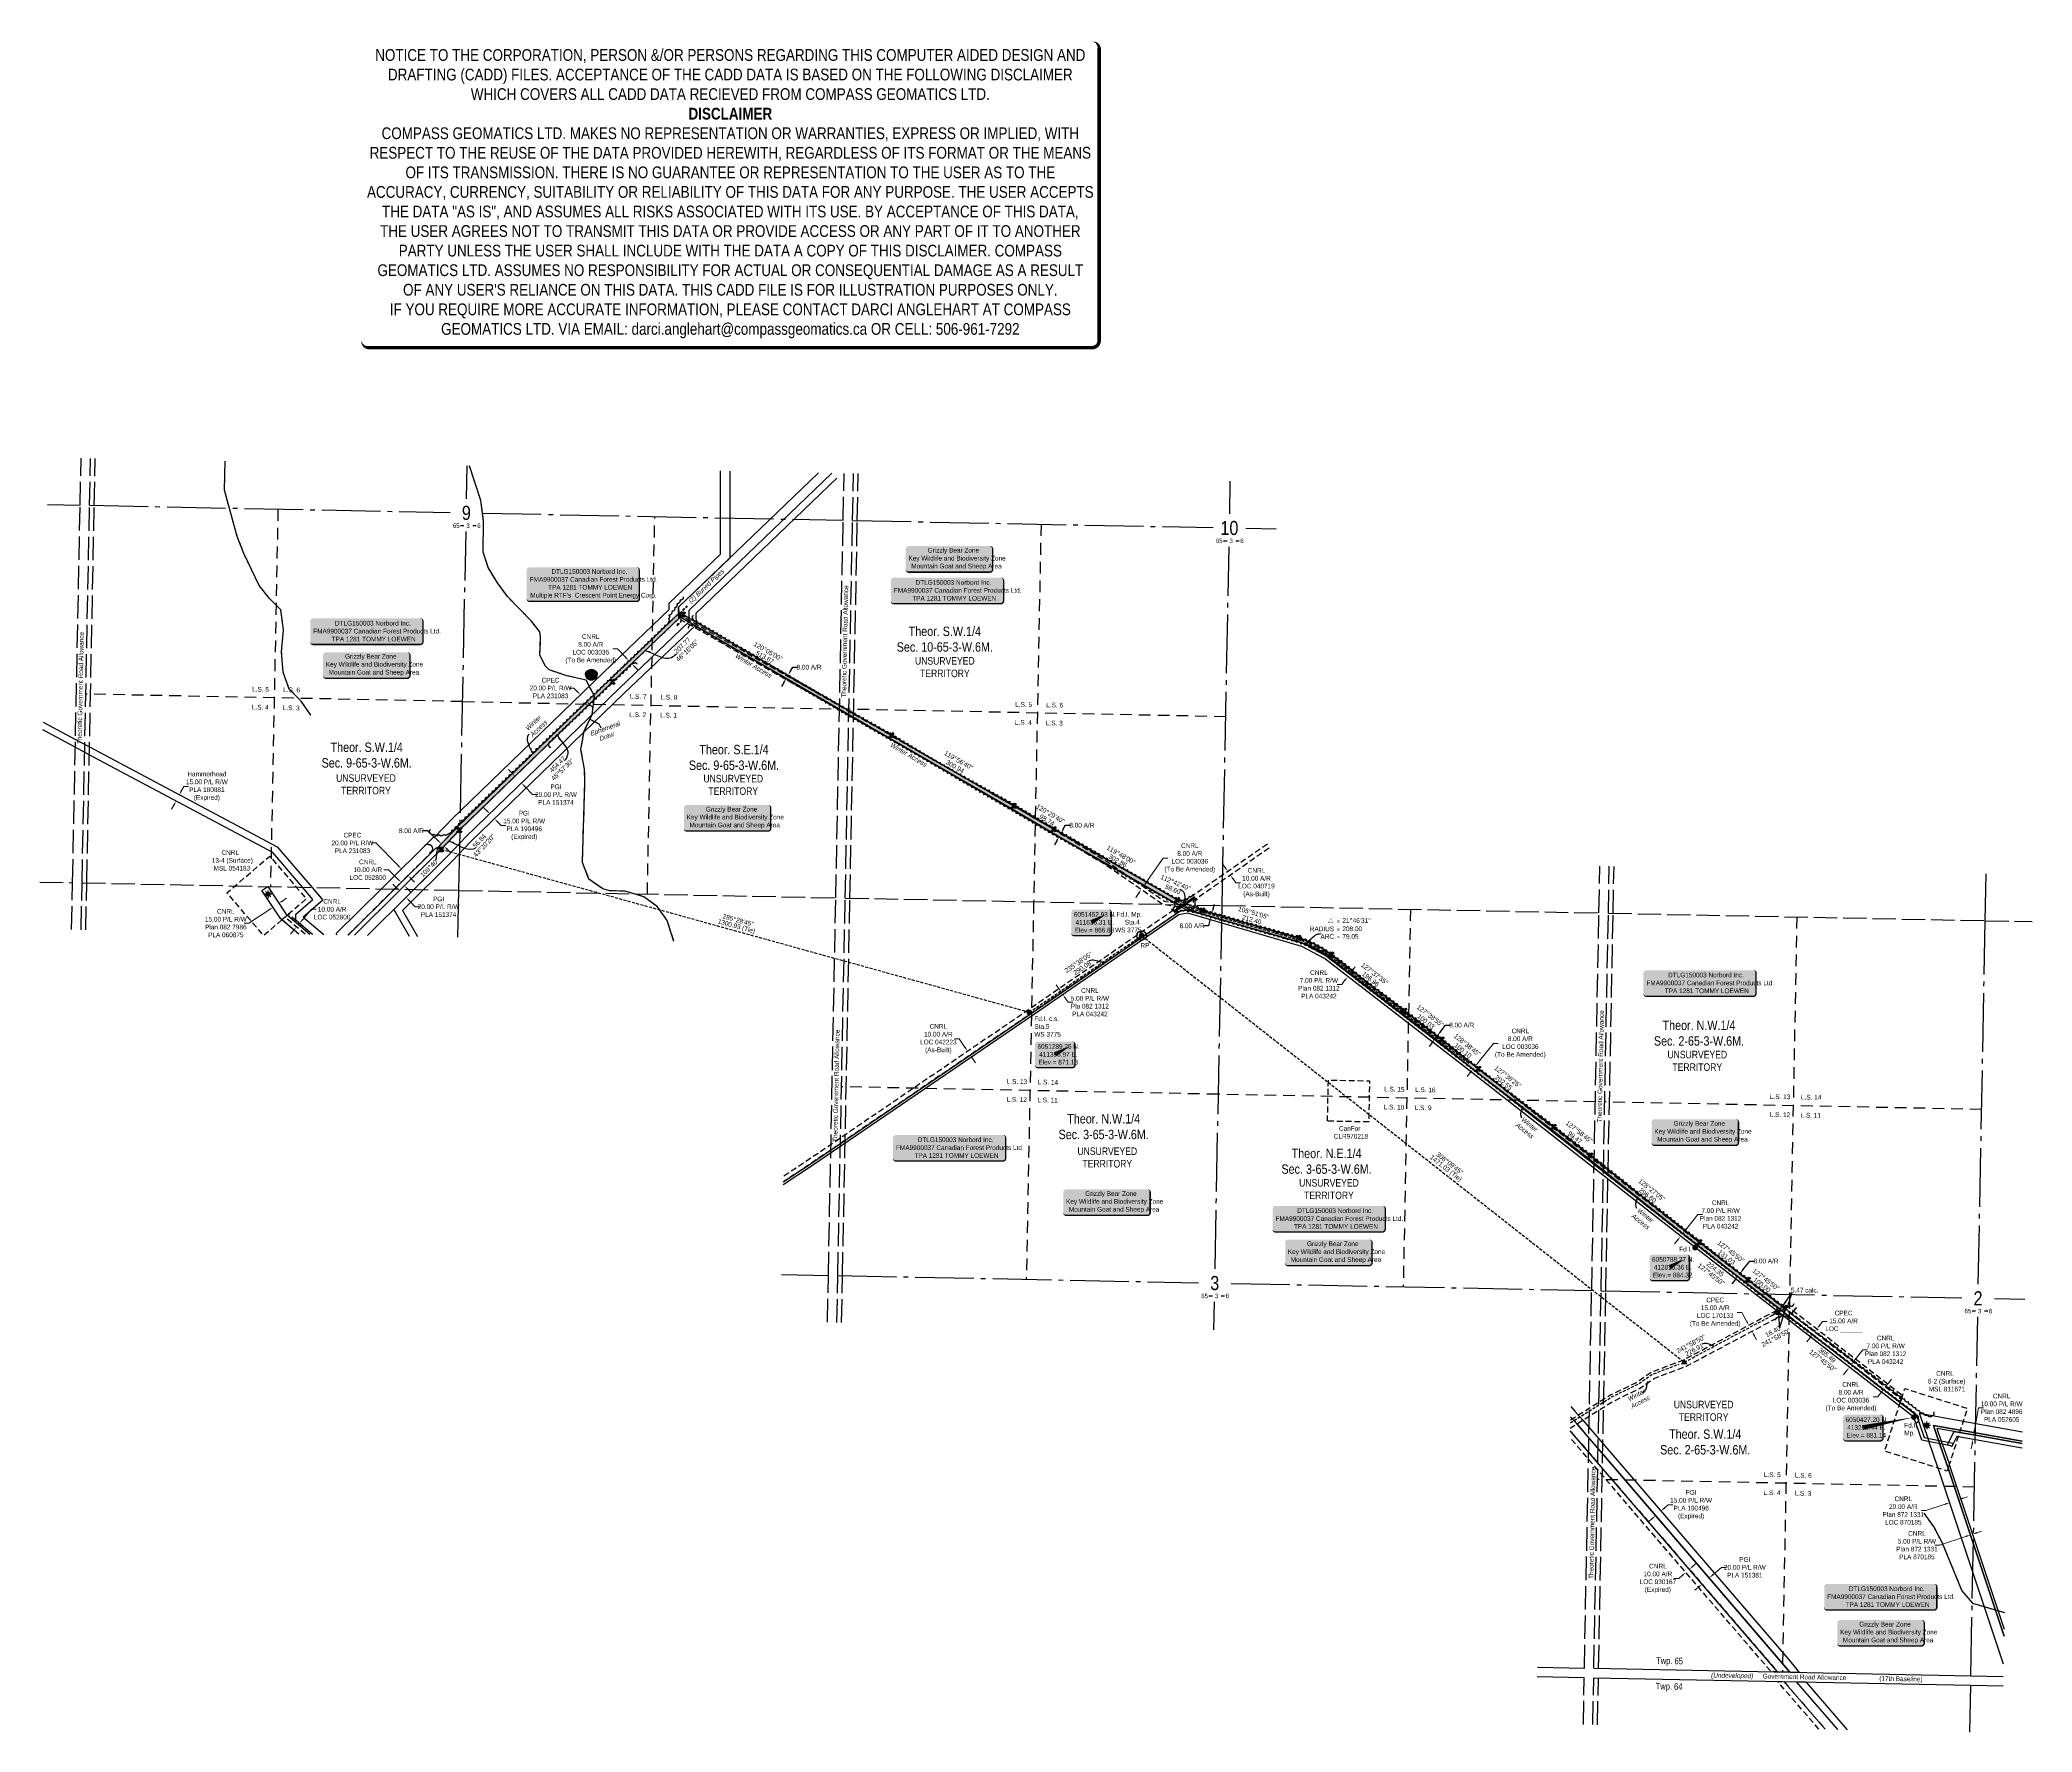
# Model space of a CAD drawing. Extents: x 409289 to 413533, y 6049756 to 6053361.
import ezdxf
from ezdxf.enums import TextEntityAlignment as Align

# ---------------------------------------------------------------- set-up
doc = ezdxf.new("R2010")
doc.units = 0
doc.header["$LTSCALE"] = 5
doc.header["$PDSIZE"] = 50
for name, pattern in [('0', [1, 1, 0]), ('foc-ACCESSROAD', [3.75, 2.5, -1.25]), ('foc-LSD', [8, 5, -3]), ('foc-QUARTERLINE', [33, 25, -3, 2, -3]), ('foc-TIELINE', [1.875, 1.25, -0.625]), ('foc-TOPO-ephemeral', [6.25, 3.125, -0.625, 0.625, -0.625, 0.625, -0.625]), ('foc-TRAV', [1.875, 1.25, -0.625]), ('foc-UNSURVEYED', [12.5, 10, -2.5]), ('foc-WHEELTRACKS', [2, 0.4, -1.6]), ('UG_PIPE', [1.875, 1.25, -0.625])]:
    doc.linetypes.add(name, pattern=pattern)
doc.layers.get('Defpoints').update_dxf_attribs({"color": 9})
for name, color, linetype in [('10', 1, 'Continuous'), ('35', 37, 'Continuous'), ('9', 3, 'Continuous'), ('AS-PIPE-UG', 44, 'UG_PIPE'), ('AS-ROADS', 254, 'Continuous'), ('AS-WILDLIFE-BLOCK', 131, 'Continuous'), ('C-AR', 13, 'foc-ACCESSROAD'), ('C-RW', 13, 'Continuous'), ('C-SYMBOL', 7, 'Continuous'), ('D-TXT', 6, 'Continuous'), ('DETAIL-T', 7, 'Continuous'), ('F-AR', 190, 'foc-ACCESSROAD'), ('F-RW', 190, 'Continuous'), ('F-WS', 190, 'foc-ACCESSROAD'), ('F-WS-S', 190, 'Continuous'), ('L-BD', 7, 'Continuous'), ('L-MON', 1, 'Continuous'), ('L-QSEC', 8, 'foc-QUARTERLINE'), ('L-ROAD-T', 7, 'Continuous'), ('L-SEC', 7, 'Continuous'), ('L-SECLBL', 7, 'Continuous'), ('L-SECTION-LSD', 7, 'foc-LSD'), ('L-TIE', 7, 'foc-TIELINE'), ('L-UNS-T', 3, 'Continuous'), ('L-USEC', 7, 'foc-UNSURVEYED'), ('P-CROSSINGS', 250, 'Continuous'), ('P-PROPOSED', 10, 'Continuous'), ('P-PROPOSED-H', 21, 'Continuous'), ('P-TRAV', 4, 'foc-TRAV'), ('P-TXT', 4, 'Continuous'), ('T-BUSH', 110, '0'), ('T-DRAW', 143, 'foc-TOPO-ephemeral'), ('T-TIE', 201, 'foc-TIELINE'), ('T-WATER-P3', 160, 'foc-WHEELTRACKS'), ('T-WATER-T', 170, 'Continuous')]:
    doc.layers.add(name, color=color, linetype=linetype)
for name, color, linetype, lineweight in [('C-AR-T', 13, 'Continuous', 9), ('C-RW-T', 13, 'Continuous', 9), ('F-AR-T', 190, 'Continuous', 9), ('F-FLOWLINE-T', 190, 'Continuous', 9), ('F-RW-T', 190, 'Continuous', 9), ('F-WS-T', 190, 'Continuous', 9), ('T-TEXT', 48, 'Continuous', 18)]:
    doc.layers.add(name, color=color, linetype=linetype, lineweight=lineweight)
doc.layers.add('DISCLAIMER', color=7, linetype='Continuous', plot=False)
doc.styles.add('100L', font='ARIALN.TTF', dxfattribs={"height": 11})
doc.styles.add('175L', font='ARIALN.TTF', dxfattribs={"height": 20})
doc.styles.add('80', font='ARIALN.TTF', dxfattribs={"height": 10})
doc.styles.add('80CG', font='ARIALN.TTF', dxfattribs={"height": 10})
doc.styles.add('80L', font='ARIALN.TTF', dxfattribs={"height": 10})
doc.styles.add('80LS', font='ARIALNI.TTF', dxfattribs={"height": 10})
doc.styles.add('Crossing', font='ARIALN.TTF', dxfattribs={"height": 10})
doc.styles.add('foc-LtypeFont', font='ARIALN.TTF', dxfattribs={"height": 7.35})
doc.styles.add('SIMPLEX', font='ARIALN.TTF')
doc.linetypes.add('foc-TOPO-flowdirection-NOLINE', pattern='A,0,[">",foc-LtypeFont,S=0.3,R=0,X=0,Y=-0.945],-20,[">",foc-LtypeFont,S=0.3,R=0,X=0,Y=-0.945],0', length=20)
doc.dimstyles.new('Compass 5 000', dxfattribs={"dimscale": 5, "dimtxt": 9, "dimasz": 2, "dimexe": 0.2, "dimexo": 0.0625, "dimgap": 0.5, "dimtad": 0, "dimtih": 1, "dimtoh": 1, "dimzin": 0, "dimdsep": 46, "dimtxsty": '80CG', "dimcen": 0.1, "dimse1": 1, "dimse2": 1, "dimclrd": 256, "dimclrt": 256, "dimaunit": 1, "dimadec": 4, "dimazin": 0, "dimtfac": 0.06, "dimtofl": 0, "dimtmove": 0, "dimatfit": 1, "dimfxl": 0.2, "dimtolj": 1, "dimtzin": 0, "dimlwd": -1, "dimarcsym": 0})

# ---------------------------------------------------------------- blocks, each defined once
blk = doc.blocks.new('L-SECLBL')
at = {"layer": '9', "color": 7}
for p, q in [((-5.1, -27.8), (-12.3, -27.8)), ((20.7, -27.8), (13.5, -27.8))]:
    blk.add_line(p, q, dxfattribs=at)
at = {"layer": '10', "color": 2, "style": 'SIMPLEX'}
blk.add_attdef('SEC', text='', height=30, dxfattribs=at).set_placement((0, 0), align=Align.MIDDLE)
at = {"layer": '10', "color": 5, "style": '80L'}
blk.add_attdef('TWP', text='', height=9.5, dxfattribs=at).set_placement((-14.4, -27.4), align=Align.MIDDLE_RIGHT)
blk.add_attdef('RGE', text='', height=9.5, dxfattribs=at).set_placement((3.6, -27.4), align=Align.MIDDLE_CENTER)
blk.add_attdef('MER', text='', height=9.5, dxfattribs=at).set_placement((23.2, -27.4), align=Align.MIDDLE_LEFT)
blk = doc.blocks.new('GAS')
h = blk.add_hatch(color=255)
h.dxf.hatch_style = 1
edge = h.paths.add_edge_path()
edge.add_arc((0, 0), 0.9, 0, 360)
for p, q in [((-0.81, 0), (-1.62, 0)), ((-0.57, 0.57), (-1.14, 1.14)), ((0, 0.81), (0, 1.62)), ((0.57, 0.57), (1.14, 1.14)), ((1.62, 0), (0.81, 0)), ((-0.57, -0.57), (-1.14, -1.14)), ((0, -0.81), (0, -1.62)), ((1.14, -1.14), (0.57, -0.57))]:
    blk.add_line(p, q)
blk.add_circle((0, 0), 0.8)
blk = doc.blocks.new('*D425')
at = {"layer": 'Defpoints', "color": 0, "transparency": 16777216}
for p in [(409576.9, 6051741), (409583.9, 6051754.2), (409586.3, 6051752.9)]:
    blk.add_point(p, dxfattribs=at)
at = {"layer": 'F-RW-T', "transparency": 16777216}
for p, q in [((409591, 6051761.8), (409595.7, 6051770.6)), ((409595.7, 6051770.6), (409605.7, 6051770.6)), ((409574.5, 6051730.9), (409569.8, 6051722.1))]:
    blk.add_line(p, q, dxfattribs=at)
for points in [[(409573, 6051731.7), (409576, 6051730.1), (409579.2, 6051739.7)], [(409589.5, 6051762.6), (409592.4, 6051761), (409586.3, 6051752.9)]]:
    blk.add_solid(points, dxfattribs=at)
at = {"layer": 'F-RW-T', "transparency": 16777216, "insert": (409644.8, 6051770.6), "char_height": 10, "attachment_point": 5, "style": '80CG'}
blk.add_mtext('\\A1;Hammerhead\\P15.00 P/L R/W\\PPLA 180881\\P(Expired)', dxfattribs=at)
blk = doc.blocks.new('*D426')
at = {"layer": 'Defpoints', "color": 0, "transparency": 16777216}
for p in [(409797.2, 6051522.9), (409798.1, 6051521.6), (409784.7, 6051514.6)]:
    blk.add_point(p, dxfattribs=at)
at = {"layer": 'F-RW-T', "transparency": 16777216}
for p, q in [((409806.4, 6051527.1), (409814.8, 6051532.6)), ((409734.2, 6051479.4), (409724.2, 6051479.4)), ((409777.2, 6051507.8), (409734.2, 6051479.4))]:
    blk.add_line(p, q, dxfattribs=at)
for points in [[(409805.5, 6051528.5), (409807.3, 6051525.7), (409798.1, 6051521.6)], [(409776.3, 6051509.2), (409778.1, 6051506.4), (409785.6, 6051513.3)]]:
    blk.add_solid(points, dxfattribs=at)
at = {"layer": 'F-RW-T', "transparency": 16777216, "insert": (409685.2, 6051479.4), "char_height": 10, "attachment_point": 5, "style": '80CG'}
blk.add_mtext('\\A1;CNRL\\P15.00 P/L R/W\\PPlan 082 7986\\PPLA 060875', dxfattribs=at)
blk = doc.blocks.new('*D431')
at = {"layer": 'Defpoints', "color": 0, "transparency": 16777216}
for p in [(409842.2, 6051479.1), (409859.6, 6051451.3), (409866.1, 6051459)]:
    blk.add_point(p, dxfattribs=at)
at = {"layer": 'F-AR-T', "transparency": 16777216}
for p, q in [((409848.6, 6051486.8), (409867.4, 6051509)), ((409867.4, 6051509), (409877.4, 6051509)), ((409829.3, 6051463.8), (409822.8, 6051456.2))]:
    blk.add_line(p, q, dxfattribs=at)
for points in [[(409847.4, 6051487.8), (409849.9, 6051485.7), (409842.2, 6051479.1)], [(409828, 6051464.9), (409830.6, 6051462.8), (409835.7, 6051471.5)]]:
    blk.add_solid(points, dxfattribs=at)
at = {"layer": 'F-AR-T', "transparency": 16777216, "insert": (409911.7, 6051509), "char_height": 10, "attachment_point": 5, "style": '80CG'}
blk.add_mtext('\\A1;CNRL\\P10.00 A/R\\PLOC 052800', dxfattribs=at)
blk = doc.blocks.new('*D434')
at = {"layer": 'C-RW-T', "transparency": 16777216}
for p, q in [((410004.5, 6051650.2), (409994.5, 6051650.2)), ((410052.3, 6051602), (410004.5, 6051650.2)), ((410080.4, 6051573.6), (410087.5, 6051566.5))]:
    blk.add_line(p, q, dxfattribs=at)
for points in [[(410053.5, 6051603.1), (410051.1, 6051600.8), (410059.3, 6051594.9)], [(410081.6, 6051574.7), (410079.3, 6051572.4), (410073.4, 6051580.7)]]:
    blk.add_solid(points, dxfattribs=at)
at = {"layer": 'Defpoints', "color": 0, "transparency": 16777216}
for p in [(410101.5, 6051636.7), (410115.6, 6051622.5), (410059.3, 6051594.9)]:
    blk.add_point(p, dxfattribs=at)
at = {"layer": 'C-RW-T', "transparency": 16777216, "insert": (409955, 6051650.2), "char_height": 10, "attachment_point": 5, "style": '80CG'}
blk.add_mtext('\\A1;CPEC \\P20.00 P/L R/W\\PPLA 231083', dxfattribs=at)
blk = doc.blocks.new('*D435')
at = {"layer": 'Defpoints', "color": 0, "transparency": 16777216}
for p in [(410058.8, 6051566.2), (410068.3, 6051575.6), (410075.4, 6051568.5)]:
    blk.add_point(p, dxfattribs=at)
at = {"layer": 'F-AR-T', "transparency": 16777216}
for p, q in [((410032, 6051593.2), (410022, 6051593.2)), ((410051.7, 6051573.3), (410032, 6051593.2)), ((410072.9, 6051552), (410079.9, 6051544.9))]:
    blk.add_line(p, q, dxfattribs=at)
for points in [[(410052.9, 6051574.5), (410050.6, 6051572.1), (410058.8, 6051566.2)], [(410074, 6051553.1), (410071.7, 6051550.8), (410065.8, 6051559.1)]]:
    blk.add_solid(points, dxfattribs=at)
at = {"layer": 'F-AR-T', "transparency": 16777216, "insert": (409987.7, 6051593.2), "char_height": 10, "attachment_point": 5, "style": '80CG'}
blk.add_mtext('\\A1;CNRL\\P10.00 A/R\\PLOC 052800', dxfattribs=at)
blk = doc.blocks.new('*U436')
h = blk.add_hatch(color=255)
edge = h.paths.add_edge_path()
edge.add_line((-114, -28.5), (114, -28.5))
edge.add_arc((114, -22.5), 6, 270, 360)
edge.add_line((120, -22.5), (120, 21))
edge.add_arc((114, 21), 6, 0, 90)
edge.add_line((114, 27), (-114, 27))
edge.add_arc((-114, 21), 6, 90, 180)
edge.add_line((-120, 21), (-120, -22.5))
edge.add_arc((-114, -22.5), 6, 180, 270)
at = {"color": 44, "flags": 128}
blk.add_lwpolyline([(-114, -28.5, 3, 3, 0), (114, -28.5, 3, 3, 0.414214), (120, -22.5, 3, 3, 0), (120, 21, 3, 0, 0.414214), (114, 27, 0, 0, 0), (-114, 27, 0, 0, 0.414214), (-120, 21, 0, 0, 0), (-120, -22.5, 0, 3, 0.414214)], format="xyseb", close=True, dxfattribs=at)
at = {"color": 44, "style": '80'}
blk.add_attdef('ENTER_TEXT_001', (-36, -5), '', height=10, dxfattribs=at)
blk = doc.blocks.new('*U491')
h = blk.add_hatch(color=255)
edge = h.paths.add_edge_path()
edge.add_line((-86.5, -28.5), (86.5, -28.5))
edge.add_arc((86.5, -22.5), 6, 270, 360)
edge.add_line((92.5, -22.5), (92.5, 21))
edge.add_arc((86.5, 21), 6, 0, 90)
edge.add_line((86.5, 27), (-86.5, 27))
edge.add_arc((-86.5, 21), 6, 90, 180)
edge.add_line((-92.5, 21), (-92.5, -22.5))
edge.add_arc((-86.5, -22.5), 6, 180, 270)
at = {"color": 131, "flags": 128}
blk.add_lwpolyline([(-86.5, -28.5, 3, 3, 0), (86.5, -28.5, 3, 3, 0.414214), (92.5, -22.5, 3, 3, 0), (92.5, 21, 3, 0, 0.414214), (86.5, 27, 0, 0, 0), (-86.5, 27, 0, 0, 0.414214), (-92.5, 21, 0, 0, 0), (-92.5, -22.5, 0, 3, 0.414214)], format="xyseb", close=True, dxfattribs=at)
at = {"color": 131, "style": '80'}
blk.add_attdef('ENTER_TEXT_001', (-36, -5), '', height=10, dxfattribs=at)
blk = doc.blocks.new('*D437')
at = {"layer": 'Defpoints', "color": 0, "transparency": 16777216}
for p in [(410257.9, 6051701.6), (410196.4, 6051662.9), (410206.8, 6051652.1)]:
    blk.add_point(p, dxfattribs=at)
at = {"layer": 'F-AR-T', "transparency": 16777216}
for p, q in [((410240.6, 6051719.6), (410233.6, 6051726.8)), ((410264.9, 6051694.4), (410271.8, 6051687.2)), ((410271.8, 6051687.2), (410281.8, 6051687.2))]:
    blk.add_line(p, q, dxfattribs=at)
for points in [[(410241.8, 6051720.7), (410239.4, 6051718.4), (410247.5, 6051712.4)], [(410266.1, 6051695.6), (410263.7, 6051693.3), (410257.9, 6051701.6)]]:
    blk.add_solid(points, dxfattribs=at)
at = {"layer": 'F-AR-T', "transparency": 16777216, "insert": (410320.9, 6051687.2), "char_height": 10, "attachment_point": 5, "style": '80CG'}
blk.add_mtext('\\A1;PGI\\P15.00 P/L R/W\\PPLA 190496\\P(Expired)', dxfattribs=at)
blk = doc.blocks.new('*D438')
at = {"layer": 'C-RW-T', "transparency": 16777216}
for p, q in [((410426.6, 6051980.2), (410416.6, 6051980.2)), ((410433.6, 6051973), (410426.6, 6051980.2)), ((410461.4, 6051944.3), (410468.3, 6051937.1))]:
    blk.add_line(p, q, dxfattribs=at)
for points in [[(410434.8, 6051974.2), (410432.4, 6051971.9), (410440.5, 6051965.8)], [(410462.6, 6051945.4), (410460.2, 6051943.1), (410454.4, 6051951.5)]]:
    blk.add_solid(points, dxfattribs=at)
at = {"layer": 'Defpoints', "color": 0, "transparency": 16777216}
for p in [(410440.5, 6051965.8), (410382.9, 6051910.1), (410396.8, 6051895.7)]:
    blk.add_point(p, dxfattribs=at)
at = {"layer": 'C-RW-T', "transparency": 16777216, "insert": (410377.1, 6051980.2), "char_height": 10, "attachment_point": 5, "style": '80CG'}
blk.add_mtext('\\A1;CPEC \\P20.00 P/L R/W\\PPLA 231083', dxfattribs=at)
blk = doc.blocks.new('*D439')
at = {"layer": 'Defpoints', "color": 0, "transparency": 16777216}
for p in [(410544.1, 6052038.2), (410421.5, 6051919.7), (410427.1, 6051913.9)]:
    blk.add_point(p, dxfattribs=at)
at = {"layer": 'F-AR-T', "transparency": 16777216}
for p, q in [((410519.7, 6052063.4), (410509.7, 6052063.4)), ((410537.1, 6052045.4), (410519.7, 6052063.4)), ((410556.6, 6052025.2), (410563.6, 6052018))]:
    blk.add_line(p, q, dxfattribs=at)
for points in [[(410538.3, 6052046.5), (410535.9, 6052044.2), (410544.1, 6052038.2)], [(410557.8, 6052026.4), (410555.4, 6052024.1), (410549.7, 6052032.4)]]:
    blk.add_solid(points, dxfattribs=at)
at = {"layer": 'F-AR-T', "transparency": 16777216, "insert": (410462.7, 6052063.4), "char_height": 10, "attachment_point": 5, "style": '80CG'}
blk.add_mtext('\\A1;CNRL\\P8.00 A/R\\PLOC 003036\\P(To Be Amended)', dxfattribs=at)
blk = doc.blocks.new('*D440')
at = {"layer": 'Defpoints', "color": 0, "transparency": 16777216}
for p in [(410083.4, 6051576.5), (410097.5, 6051562.3), (410069.2, 6051534.3)]:
    blk.add_point(p, dxfattribs=at)
at = {"layer": 'F-AR-T', "transparency": 16777216}
for p, q in [((410048.1, 6051555.6), (410041, 6051562.7)), ((410076.2, 6051527.2), (410088.9, 6051514.3)), ((410088.9, 6051514.3), (410098.9, 6051514.3))]:
    blk.add_line(p, q, dxfattribs=at)
for points in [[(410049.3, 6051556.7), (410046.9, 6051554.4), (410055.1, 6051548.5)], [(410077.4, 6051528.3), (410075, 6051526), (410069.2, 6051534.3)]]:
    blk.add_solid(points, dxfattribs=at)
at = {"layer": 'F-AR-T', "transparency": 16777216, "insert": (410138.5, 6051514.3), "char_height": 10, "attachment_point": 5, "style": '80CG'}
blk.add_mtext('\\A1;PGI\\P20.00 P/L R/W\\PPLA 151374', dxfattribs=at)
blk = doc.blocks.new('*D441')
at = {"layer": 'Defpoints', "color": 0, "transparency": 16777216}
for p in [(410345, 6051834.5), (410358.9, 6051820.2), (410315.1, 6051777.8)]:
    blk.add_point(p, dxfattribs=at)
at = {"layer": 'F-AR-T', "transparency": 16777216}
for p, q in [((410294.3, 6051799.4), (410287.3, 6051806.6)), ((410322.1, 6051770.6), (410338.9, 6051753.2)), ((410338.9, 6051753.2), (410348.9, 6051753.2))]:
    blk.add_line(p, q, dxfattribs=at)
for points in [[(410295.5, 6051800.5), (410293.1, 6051798.2), (410301.2, 6051792.2)], [(410323.3, 6051771.8), (410320.9, 6051769.5), (410315.1, 6051777.8)]]:
    blk.add_solid(points, dxfattribs=at)
at = {"layer": 'F-AR-T', "transparency": 16777216, "insert": (410388.5, 6051753.2), "char_height": 10, "attachment_point": 5, "style": '80CG'}
blk.add_mtext('\\A1;PGI\\P20.00 P/L R/W\\PPLA 151374', dxfattribs=at)
blk = doc.blocks.new('*D442')
at = {"layer": 'Defpoints', "color": 0, "transparency": 16777216}
for p in [(411265.3, 6051206.9), (411266.8, 6051207.9), (411272.4, 6051199.6)]:
    blk.add_point(p, dxfattribs=at)
at = {"layer": 'F-AR-T', "transparency": 16777216}
for p, q in [((411247.5, 6051233.1), (411237.5, 6051233.1)), ((411259.7, 6051215.2), (411247.5, 6051233.1)), ((411276.6, 6051190.4), (411282.2, 6051182.1))]:
    blk.add_line(p, q, dxfattribs=at)
for points in [[(411261.1, 6051216.1), (411258.3, 6051214.2), (411265.3, 6051206.9)], [(411278, 6051191.3), (411275.2, 6051189.4), (411271, 6051198.6)]]:
    blk.add_solid(points, dxfattribs=at)
at = {"layer": 'F-AR-T', "transparency": 16777216, "insert": (411203.2, 6051233.1), "char_height": 10, "attachment_point": 5, "style": '80CG'}
blk.add_mtext('\\A1;CNRL\\P10.00 A/R\\PLOC 042223\\P(As-Built)', dxfattribs=at)
blk = doc.blocks.new('*D443')
at = {"layer": 'Defpoints', "color": 0, "transparency": 16777216}
for p in [(411465.6, 6051331.6), (411340.9, 6051246.5), (411343.7, 6051242.4)]:
    blk.add_point(p, dxfattribs=at)
at = {"layer": 'F-AR-T', "transparency": 16777216}
for p, q in [((411460, 6051339.8), (411454.4, 6051348.1)), ((411474.1, 6051319.2), (411479.7, 6051310.9)), ((411479.7, 6051310.9), (411489.7, 6051310.9))]:
    blk.add_line(p, q, dxfattribs=at)
for points in [[(411461.4, 6051340.8), (411458.6, 6051338.9), (411465.6, 6051331.6)], [(411475.5, 6051320.1), (411472.7, 6051318.2), (411468.4, 6051327.4)]]:
    blk.add_solid(points, dxfattribs=at)
at = {"layer": 'F-AR-T', "transparency": 16777216, "insert": (411526, 6051310.9), "char_height": 10, "attachment_point": 5, "style": '80CG'}
blk.add_mtext('\\A1;CNRL\\P5.00 P/L R/W\\PPla 082 1312\\PPLA 043242', dxfattribs=at)
blk = doc.blocks.new('*D444')
at = {"layer": 'Defpoints', "color": 0, "transparency": 16777216}
for p in [(412054.5, 6051380.7), (412058.8, 6051386.3), (412074.9, 6051364.9)]:
    blk.add_point(p, dxfattribs=at)
at = {"layer": 'F-AR-T', "transparency": 16777216}
for p, q in [((412062.6, 6051349.1), (412052.6, 6051349.1)), ((412068.8, 6051357), (412062.6, 6051349.1)), ((412085.3, 6051378.4), (412091.4, 6051386.4))]:
    blk.add_line(p, q, dxfattribs=at)
for points in [[(412067.4, 6051358), (412070.1, 6051356), (412074.9, 6051364.9)], [(412084, 6051379.5), (412086.6, 6051377.4), (412079.2, 6051370.5)]]:
    blk.add_solid(points, dxfattribs=at)
at = {"layer": 'F-AR-T', "transparency": 16777216, "insert": (412013.9, 6051349.1), "char_height": 10, "attachment_point": 5, "style": '80CG'}
blk.add_mtext('\\A1;CNRL\\P7.00 P/L R/W\\PPlan 082 1312\\PPLA 043242', dxfattribs=at)
blk = doc.blocks.new('*D445')
at = {"layer": 'C-AR-T', "transparency": 16777216}
for p, q in [((412915.2, 6050650.4), (412905.2, 6050650.4)), ((412925, 6050631.9), (412915.2, 6050650.4)), ((412941.5, 6050600.9), (412946.2, 6050592.1))]:
    blk.add_line(p, q, dxfattribs=at)
for points in [[(412926.5, 6050632.7), (412923.6, 6050631.2), (412929.7, 6050623.1)], [(412943, 6050601.7), (412940.1, 6050600.1), (412936.8, 6050609.8)]]:
    blk.add_solid(points, dxfattribs=at)
at = {"layer": 'Defpoints', "color": 0, "transparency": 16777216}
for p in [(412936.8, 6050609.8), (412807.4, 6050558), (412814.5, 6050544.6)]:
    blk.add_point(p, dxfattribs=at)
at = {"layer": 'C-AR-T', "transparency": 16777216, "insert": (412858.2, 6050650.4), "char_height": 10, "attachment_point": 5, "style": '80CG'}
blk.add_mtext('\\A1;CPEC\\P15.00 A/R\\PLOC 170133\\P(To Be Amended)', dxfattribs=at)
blk = doc.blocks.new('*D446')
at = {"layer": 'Defpoints', "color": 0, "transparency": 16777216}
for p in [(412721.6, 6050228.8), (412732.9, 6050238.5), (412742.6, 6050227.3)]:
    blk.add_point(p, dxfattribs=at)
at = {"layer": 'F-AR-T', "transparency": 16777216}
for p, q in [((412723.7, 6050211), (412716.1, 6050204.5)), ((412750.2, 6050233.8), (412757.8, 6050240.3)), ((412757.8, 6050240.3), (412767.8, 6050240.3))]:
    blk.add_line(p, q, dxfattribs=at)
for points in [[(412722.6, 6050212.2), (412724.7, 6050209.7), (412731.2, 6050217.5)], [(412749.1, 6050235.1), (412751.3, 6050232.5), (412742.6, 6050227.3)]]:
    blk.add_solid(points, dxfattribs=at)
at = {"layer": 'F-AR-T', "transparency": 16777216, "insert": (412806.9, 6050240.3), "char_height": 10, "attachment_point": 5, "style": '80CG'}
blk.add_mtext('\\A1;PGI\\P15.00 P/L R/W\\PPLA 190496\\P(Expired)', dxfattribs=at)
blk = doc.blocks.new('*D447')
at = {"layer": 'Defpoints', "color": 0, "transparency": 16777216}
for p in [(412789.3, 6050119.2), (412804.5, 6050132.3), (412845.5, 6050084.6)]:
    blk.add_point(p, dxfattribs=at)
at = {"layer": 'F-RW-T', "transparency": 16777216}
for p, q in [((412853, 6050091.1), (412871.8, 6050107.3)), ((412871.8, 6050107.3), (412881.8, 6050107.3)), ((412822.7, 6050065.1), (412815.1, 6050058.6))]:
    blk.add_line(p, q, dxfattribs=at)
for points in [[(412852, 6050092.4), (412854.1, 6050089.9), (412845.5, 6050084.6)], [(412821.6, 6050066.3), (412823.8, 6050063.8), (412830.3, 6050071.6)]]:
    blk.add_solid(points, dxfattribs=at)
at = {"layer": 'F-RW-T', "transparency": 16777216, "insert": (412921.3, 6050107.3), "char_height": 10, "attachment_point": 5, "style": '80CG'}
blk.add_mtext('\\A1;PGI\\P20.00 P/L R/W\\PPLA 151381', dxfattribs=at)
blk = doc.blocks.new('*D448')
at = {"layer": 'Defpoints', "color": 0, "transparency": 16777216}
for p in [(412803.2, 6050103.1), (412827.8, 6050059.1), (412835.4, 6050065.6)]:
    blk.add_point(p, dxfattribs=at)
at = {"layer": 'F-AR-T', "transparency": 16777216}
for p, q in [((412810.8, 6050109.6), (412818.3, 6050116.2)), ((412780.4, 6050083.5), (412770.4, 6050083.5)), ((412788, 6050090.1), (412780.4, 6050083.5))]:
    blk.add_line(p, q, dxfattribs=at)
for points in [[(412786.9, 6050091.3), (412789.1, 6050088.8), (412795.6, 6050096.6)], [(412809.7, 6050110.9), (412811.8, 6050108.4), (412803.2, 6050103.1)]]:
    blk.add_solid(points, dxfattribs=at)
at = {"layer": 'F-AR-T', "transparency": 16777216, "insert": (412736.1, 6050083.5), "char_height": 10, "attachment_point": 5, "style": '80CG'}
blk.add_mtext('\\A1;CNRL\\P10.00 A/R\\PLOC 930167\\P(Expired)', dxfattribs=at)
blk = doc.blocks.new('*D449')
at = {"layer": 'Defpoints', "color": 0, "transparency": 16777216}
for p in [(413357.8, 6050245.1), (413365.2, 6050222.7), (413384.2, 6050229)]:
    blk.add_point(p, dxfattribs=at)
at = {"layer": 'F-AR-T', "transparency": 16777216}
for p, q in [((413348.3, 6050242), (413306.9, 6050228.2)), ((413386.2, 6050254.6), (413395.7, 6050257.8)), ((413306.9, 6050228.2), (413296.9, 6050228.2))]:
    blk.add_line(p, q, dxfattribs=at)
for points in [[(413347.7, 6050243.5), (413348.8, 6050240.4), (413357.8, 6050245.1)], [(413385.7, 6050256.2), (413386.7, 6050253), (413376.7, 6050251.4)]]:
    blk.add_solid(points, dxfattribs=at)
at = {"layer": 'F-AR-T', "transparency": 16777216, "insert": (413259, 6050228.2), "char_height": 10, "attachment_point": 5, "style": '80CG'}
blk.add_mtext('\\A1;CNRL\\P20.00 A/R\\PPlan 872 1331\\PLOC 870185', dxfattribs=at)
blk = doc.blocks.new('*D450')
at = {"layer": 'Defpoints', "color": 0, "transparency": 16777216}
for p in [(413393.2, 6050202), (413398, 6050203.5), (413401.7, 6050176.4)]:
    blk.add_point(p, dxfattribs=at)
at = {"layer": 'F-AR-T', "transparency": 16777216}
for p, q in [((413392.2, 6050173.2), (413336, 6050154.5)), ((413416, 6050181.1), (413425.4, 6050184.3)), ((413336, 6050154.5), (413326, 6050154.5))]:
    blk.add_line(p, q, dxfattribs=at)
for points in [[(413391.7, 6050174.8), (413392.8, 6050171.7), (413401.7, 6050176.4)], [(413415.4, 6050182.7), (413416.5, 6050179.6), (413406.5, 6050178)]]:
    blk.add_solid(points, dxfattribs=at)
at = {"layer": 'F-AR-T', "transparency": 16777216, "insert": (413288, 6050154.5), "char_height": 10, "attachment_point": 5, "style": '80CG'}
blk.add_mtext('\\A1;CNRL\\P5.00 P/L R/W\\PPlan 872 1331\\PPLA 870185', dxfattribs=at)
blk = doc.blocks.new('*D451')
at = {"layer": 'Defpoints', "color": 0, "transparency": 16777216}
for p in [(413407.4, 6050379.6), (413462.9, 6050369.6), (413464.7, 6050379.4)]:
    blk.add_point(p, dxfattribs=at)
at = {"layer": 'F-RW-T', "transparency": 16777216}
for p, q in [((413410.9, 6050399.2), (413419.5, 6050447.2)), ((413419.5, 6050447.2), (413429.5, 6050447.2)), ((413405.6, 6050369.7), (413403.9, 6050359.9))]:
    blk.add_line(p, q, dxfattribs=at)
for points in [[(413404, 6050370), (413407.3, 6050369.4), (413407.4, 6050379.6)], [(413409.2, 6050399.5), (413412.5, 6050398.9), (413409.1, 6050389.3)]]:
    blk.add_solid(points, dxfattribs=at)
at = {"layer": 'F-RW-T', "transparency": 16777216, "insert": (413468.6, 6050447.2), "char_height": 10, "attachment_point": 5, "style": '80CG'}
blk.add_mtext('\\A1;CNRL\\P10.00 P/L R/W\\PPlan 082 4896\\PPLA 052605', dxfattribs=at)
blk = doc.blocks.new('*D452')
at = {"layer": 'Defpoints', "color": 0, "transparency": 16777216}
for p in [(413143.5, 6050533), (413167.3, 6050514.5), (413171.6, 6050520.1)]:
    blk.add_point(p, dxfattribs=at)
at = {"layer": 'F-AR-T', "transparency": 16777216}
for p, q in [((413153.9, 6050546.5), (413172.6, 6050570.6)), ((413172.6, 6050570.6), (413182.6, 6050570.6)), ((413137.4, 6050525.1), (413131.3, 6050517.2))]:
    blk.add_line(p, q, dxfattribs=at)
for points in [[(413152.6, 6050547.5), (413155.3, 6050545.4), (413147.8, 6050538.6)], [(413136.1, 6050526.1), (413138.7, 6050524.1), (413143.5, 6050533)]]:
    blk.add_solid(points, dxfattribs=at)
at = {"layer": 'F-AR-T', "transparency": 16777216, "insert": (413221.4, 6050570.6), "char_height": 10, "attachment_point": 5, "style": '80CG'}
blk.add_mtext('\\A1;CNRL\\P7.00 P/L R/W\\PPlan 082 1312\\PPLA 043242', dxfattribs=at)
blk = doc.blocks.new('*D453')
at = {"layer": 'Defpoints', "color": 0, "transparency": 16777216}
for p in [(412707.7, 6050871.9), (412712, 6050877.5), (412784.1, 6050812)]:
    blk.add_point(p, dxfattribs=at)
at = {"layer": 'F-AR-T', "transparency": 16777216}
for p, q in [((412794.6, 6050825.3), (412821, 6050858.9)), ((412821, 6050858.9), (412831, 6050858.9)), ((412777.9, 6050804.1), (412771.8, 6050796.2))]:
    blk.add_line(p, q, dxfattribs=at)
for points in [[(412776.6, 6050805.1), (412779.3, 6050803.1), (412784.1, 6050812)], [(412793.3, 6050826.4), (412795.9, 6050824.3), (412788.4, 6050817.5)]]:
    blk.add_solid(points, dxfattribs=at)
at = {"layer": 'F-AR-T', "transparency": 16777216, "insert": (412869.7, 6050858.9), "char_height": 10, "attachment_point": 5, "style": '80CG'}
blk.add_mtext('\\A1;CNRL\\P7.00 P/L R/W\\PPlan 082 1312\\PPLA 043242', dxfattribs=at)
blk = doc.blocks.new('*U454')
h = blk.add_hatch(color=255)
edge = h.paths.add_edge_path()
edge.add_line((-114, -37), (114, -37))
edge.add_arc((114, -31), 6, 270, 360)
edge.add_line((120, -31), (120, 29.5))
edge.add_arc((114, 29.5), 6, 0, 90)
edge.add_line((114, 35.5), (-114, 35.5))
edge.add_arc((-114, 29.5), 6, 90, 180)
edge.add_line((-120, 29.5), (-120, -31))
edge.add_arc((-114, -31), 6, 180, 270)
at = {"color": 44, "flags": 128}
blk.add_lwpolyline([(-114, -37, 3, 3, 0), (114, -37, 3, 3, 0.414214), (120, -31, 3, 3, 0), (120, 29.5, 3, 0, 0.414214), (114, 35.5, 0, 0, 0), (-114, 35.5, 0, 0, 0.414214), (-120, 29.5, 0, 0, 0), (-120, -31, 0, 3, 0.414214)], format="xyseb", close=True, dxfattribs=at)
at = {"color": 44, "style": '80'}
blk.add_attdef('ENTER_TEXT_001', (-36, -5), '', height=10, dxfattribs=at)
blk = doc.blocks.new('fdia')
at = {"color": 255, "const_width": 1}
blk.add_lwpolyline([(-0.5, 0, 1), (0.5, 0, 1)], format="xyb", close=True, dxfattribs=at)
blk = doc.blocks.new('Fdiaa')
blk.add_blockref('fdia', (0, 0))
blk = doc.blocks.new('fdib')
at = {"color": 1, "const_width": 1.6}
blk.add_lwpolyline([(-0.4, 0, 1), (0.4, 0, 1)], format="xyb", close=True, dxfattribs=at)
at = {"color": 1}
blk.add_circle((0, 0), 0.8, dxfattribs=at)
blk = doc.blocks.new('Fdibb')
blk.add_blockref('fdib', (0, 0))
blk = doc.blocks.new('fdicc')
for name in ['Fdibb', 'Fdiaa']:
    blk.add_blockref(name, (0, 0))
blk = doc.blocks.new('FDI')
blk.add_blockref('fdicc', (0, 0))
blk = doc.blocks.new('*D459')
at = {"layer": 'C-AR-T', "transparency": 16777216}
for p, q in [((413081, 6050623), (413087.1, 6050630.9)), ((413087.1, 6050630.9), (413097.1, 6050630.9)), ((413059.6, 6050595.3), (413053.4, 6050587.4))]:
    blk.add_line(p, q, dxfattribs=at)
for points in [[(413079.7, 6050624), (413082.3, 6050621.9), (413074.9, 6050615.1)], [(413058.2, 6050596.3), (413060.9, 6050594.3), (413065.7, 6050603.2)]]:
    blk.add_solid(points, dxfattribs=at)
at = {"layer": 'Defpoints', "color": 0, "transparency": 16777216}
for p in [(413074.9, 6050615.1), (413106.2, 6050590.7), (413097.1, 6050578.9)]:
    blk.add_point(p, dxfattribs=at)
at = {"layer": 'C-AR-T', "transparency": 16777216, "insert": (413131.7, 6050630.9), "char_height": 10, "attachment_point": 5, "style": '80CG'}
blk.add_mtext('\\A1;CPEC\\P15.00 A/R\\PLOC ______', dxfattribs=at)
blk = doc.blocks.new('*U461')
h = blk.add_hatch(color=254)
edge = h.paths.add_edge_path()
edge.add_line((-36.5, -28.5), (36.5, -28.5))
edge.add_arc((36.5, -22.5), 6, 270, 360)
edge.add_line((42.5, -22.5), (42.5, 21))
edge.add_arc((36.5, 21), 6, 0, 90)
edge.add_line((36.5, 27), (-36.5, 27))
edge.add_arc((-36.5, 21), 6, 90, 180)
edge.add_line((-42.5, 21), (-42.5, -22.5))
edge.add_arc((-36.5, -22.5), 6, 180, 270)
at = {"color": 1, "flags": 128}
blk.add_lwpolyline([(-36.5, -28.5, 3, 3, 0), (36.5, -28.5, 3, 3, 0.414214), (42.5, -22.5, 3, 3, 0), (42.5, 21, 3, 0, 0.414214), (36.5, 27, 0, 0, 0), (-36.5, 27, 0, 0, 0.414214), (-42.5, 21, 0, 0, 0), (-42.5, -22.5, 0, 3, 0.414214)], format="xyseb", close=True, dxfattribs=at)
blk.add_lwpolyline([(31.2, 17, 0, 10, 0), (0, 0, 5, 5, 0)], format="xyseb", dxfattribs=at)
at = {"color": 1, "style": '80'}
blk.add_attdef('ENTER_TEXT_001', (-36, -5), '', height=10, dxfattribs=at)
blk = doc.blocks.new('*U462')
at = {"layer": '35', "color": 3}
blk.add_circle((0, 0), 10, dxfattribs=at)
at = {"layer": '35', "color": 3, "style": '80'}
blk.add_attdef('RP_001', (-2.6, -25.9), '', height=10, dxfattribs=at)
blk = doc.blocks.new('*U463')
h = blk.add_hatch(color=254)
edge = h.paths.add_edge_path()
edge.add_line((-36.5, -28.5), (36.5, -28.5))
edge.add_arc((36.5, -22.5), 6, 270, 360)
edge.add_line((42.5, -22.5), (42.5, 21))
edge.add_arc((36.5, 21), 6, 0, 90)
edge.add_line((36.5, 27), (-36.5, 27))
edge.add_arc((-36.5, 21), 6, 90, 180)
edge.add_line((-42.5, 21), (-42.5, -22.5))
edge.add_arc((-36.5, -22.5), 6, 180, 270)
at = {"color": 1, "flags": 128}
blk.add_lwpolyline([(-36.5, -28.5, 3, 3, 0), (36.5, -28.5, 3, 3, 0.414214), (42.5, -22.5, 3, 3, 0), (42.5, 21, 3, 0, 0.414214), (36.5, 27, 0, 0, 0), (-36.5, 27, 0, 0, 0.414214), (-42.5, 21, 0, 0, 0), (-42.5, -22.5, 0, 3, 0.414214)], format="xyseb", close=True, dxfattribs=at)
blk.add_lwpolyline([(108.1, 22, 0, 10, 0), (0, 0, 5, 5, 0)], format="xyseb", dxfattribs=at)
at = {"color": 1, "style": '80'}
blk.add_attdef('ENTER_TEXT_001', (-36, -5), '', height=10, dxfattribs=at)
blk = doc.blocks.new('*D473')
at = {"layer": 'Defpoints', "color": 0, "transparency": 16777216}
for p in [(413216.9, 6050486.1), (413218.8, 6050484.6), (413223.7, 6050490.9)]:
    blk.add_point(p, dxfattribs=at)
at = {"layer": 'F-AR-T', "transparency": 16777216}
for p, q in [((413227.9, 6050500.3), (413234, 6050508.2)), ((413204.6, 6050470.3), (413194.6, 6050470.3)), ((413210.7, 6050478.2), (413204.6, 6050470.3))]:
    blk.add_line(p, q, dxfattribs=at)
for points in [[(413226.6, 6050501.3), (413229.2, 6050499.3), (413221.8, 6050492.4)], [(413209.4, 6050479.2), (413212.1, 6050477.2), (413216.9, 6050486.1)]]:
    blk.add_solid(points, dxfattribs=at)
at = {"layer": 'F-AR-T', "transparency": 16777216, "insert": (413147.6, 6050470.3), "char_height": 10, "attachment_point": 5, "style": '80CG'}
blk.add_mtext('\\A1;CNRL\\P8.00 A/R\\PLOC 003036\\P(To Be Amended)', dxfattribs=at)
blk = doc.blocks.new('*D475')
at = {"layer": 'Defpoints', "color": 0, "transparency": 16777216}
for p in [(412253.5, 6051238.5), (412258.4, 6051244.8), (412265.9, 6051239.1)]:
    blk.add_point(p, dxfattribs=at)
at = {"layer": 'P-TXT', "transparency": 16777216}
for p, q in [((412272, 6051247), (412283.8, 6051262.3)), ((412283.8, 6051262.3), (412293.8, 6051262.3)), ((412254.9, 6051224.9), (412248.7, 6051217))]:
    blk.add_line(p, q, dxfattribs=at)
for points in [[(412253.5, 6051225.9), (412256.2, 6051223.8), (412261, 6051232.8)], [(412270.7, 6051248), (412273.3, 6051246), (412265.9, 6051239.1)]]:
    blk.add_solid(points, dxfattribs=at)
at = {"layer": 'P-TXT', "transparency": 16777216, "insert": (412318.3, 6051262.3), "char_height": 10, "attachment_point": 5, "style": '80CG'}
blk.add_mtext('\\A1;8.00 A/R', dxfattribs=at)
blk = doc.blocks.new('*D476')
at = {"layer": 'Defpoints', "color": 0, "transparency": 16777216}
for p in [(411464.5, 6051670.7), (411473.7, 6051656.1), (411477.7, 6051663)]:
    blk.add_point(p, dxfattribs=at)
at = {"layer": 'P-TXT', "transparency": 16777216}
for p, q in [((411469.4, 6051679.3), (411474.4, 6051688)), ((411474.4, 6051688), (411484.4, 6051688)), ((411455.5, 6051655.1), (411450.5, 6051646.4))]:
    blk.add_line(p, q, dxfattribs=at)
for points in [[(411454, 6051655.9), (411456.9, 6051654.2), (411460.5, 6051663.7)], [(411468, 6051680.2), (411470.9, 6051678.5), (411464.5, 6051670.7)]]:
    blk.add_solid(points, dxfattribs=at)
at = {"layer": 'P-TXT', "transparency": 16777216, "insert": (411508.9, 6051688), "char_height": 10, "attachment_point": 5, "style": '80CG'}
blk.add_mtext('\\A1;8.00 A/R', dxfattribs=at)
blk = doc.blocks.new('*D477')
at = {"layer": 'Defpoints', "color": 0, "transparency": 16777216}
for p in [(411784, 6051492.9), (411787.6, 6051491.8), (411789.8, 6051499.5)]:
    blk.add_point(p, dxfattribs=at)
at = {"layer": 'P-TXT', "transparency": 16777216}
for p, q in [((411789, 6051510.2), (411791.8, 6051519.8)), ((411778.4, 6051473.7), (411768.4, 6051473.7)), ((411781.2, 6051483.3), (411778.4, 6051473.7))]:
    blk.add_line(p, q, dxfattribs=at)
for points in [[(411779.6, 6051483.7), (411782.8, 6051482.8), (411784, 6051492.9)], [(411787.4, 6051510.6), (411790.6, 6051509.7), (411786.2, 6051500.5)]]:
    blk.add_solid(points, dxfattribs=at)
at = {"layer": 'P-TXT', "transparency": 16777216, "insert": (411743.9, 6051473.7), "char_height": 10, "attachment_point": 5, "style": '80CG'}
blk.add_mtext('\\A1;8.00 A/R', dxfattribs=at)
blk = doc.blocks.new('*D478')
at = {"layer": 'Defpoints', "color": 0, "transparency": 16777216}
for p in [(410876.7, 6052001.8), (410880.7, 6052008.7), (410883, 6052007.4)]:
    blk.add_point(p, dxfattribs=at)
at = {"layer": 'P-TXT', "transparency": 16777216}
for p, q in [((410888, 6052016), (410893.1, 6052024.6)), ((410893.1, 6052024.6), (410903.1, 6052024.6)), ((410873.9, 6051991.9), (410868.8, 6051983.2))]:
    blk.add_line(p, q, dxfattribs=at)
for points in [[(410872.4, 6051992.7), (410875.3, 6051991), (410878.9, 6052000.5)], [(410886.6, 6052016.9), (410889.5, 6052015.2), (410883, 6052007.4)]]:
    blk.add_solid(points, dxfattribs=at)
at = {"layer": 'P-TXT', "transparency": 16777216, "insert": (410927.6, 6052024.6), "char_height": 10, "attachment_point": 5, "style": '80CG'}
blk.add_mtext('\\A1;8.00 A/R', dxfattribs=at)
blk = doc.blocks.new('*D479')
at = {"layer": 'Defpoints', "color": 0, "transparency": 16777216}
for p in [(410144.1, 6051648.7), (410153, 6051658.1), (410158.8, 6051652.7)]:
    blk.add_point(p, dxfattribs=at)
at = {"layer": 'P-TXT', "transparency": 16777216}
for p, q in [((410115, 6051676.2), (410105, 6051676.2)), ((410136.8, 6051655.6), (410115, 6051676.2)), ((410157.2, 6051636.4), (410164.5, 6051629.5))]:
    blk.add_line(p, q, dxfattribs=at)
for points in [[(410138, 6051656.8), (410135.7, 6051654.4), (410144.1, 6051648.7)], [(410158.4, 6051637.6), (410156.1, 6051635.2), (410149.9, 6051643.2)]]:
    blk.add_solid(points, dxfattribs=at)
at = {"layer": 'P-TXT', "transparency": 16777216, "insert": (410080.6, 6051676.2), "char_height": 10, "attachment_point": 5, "style": '80CG'}
blk.add_mtext('\\A1;8.00 A/R', dxfattribs=at)
blk = doc.blocks.new('xing2')
h = blk.add_hatch(color=50)
h.dxf.hatch_style = 1
edge = h.paths.add_edge_path()
edge.add_ellipse((0, 0), major_axis=(-12.5, 0), ratio=0.816297, start_angle=0, end_angle=360)
h = blk.add_hatch(color=250)
h.dxf.hatch_style = 1
edge = h.paths.add_edge_path()
edge.add_ellipse((0, -2), major_axis=(-12.5, 0), ratio=0.816297, start_angle=0, end_angle=180)
edge.add_line((12.5, -2), (12.5, 0))
edge.add_ellipse((0, 0), major_axis=(-12.5, 0), ratio=0.816297, start_angle=0, end_angle=180, ccw=False)
edge.add_line((-12.5, 0), (-12.5, -2))
at = {"color": 250}
blk.add_ellipse((0, 0), major_axis=(-12.5, 0), ratio=0.816297, dxfattribs=at)
blk.add_ellipse((0, -2), major_axis=(-12.5, 0), ratio=0.816297, start_param=0, end_param=3.141593, dxfattribs=at)
at = {"color": 250, "style": 'Crossing'}
blk.add_attdef('CROSSING', text='', height=9, dxfattribs=at).set_placement((0.1, 0), align=Align.MIDDLE_CENTER)
at = {"color": 250, "style": 'Crossing', "flags": 1}
for tag, p in [('DESCRIPTION', (0.1, -25.8)), ('LOCATION', (0.1, -39.3)), ('OWNER', (0.1, -12.5)), ('DWG_REF', (0.1, -52.8))]:
    blk.add_attdef(tag, text='', height=9, dxfattribs=at).set_placement(p, align=Align.MIDDLE_CENTER)
blk = doc.blocks.new('*D484')
at = {"layer": 'Defpoints', "color": 0, "transparency": 16777216}
for p in [(412908.7, 6050724.8), (412911, 6050733.2), (412913.7, 6050731.1)]:
    blk.add_point(p, dxfattribs=at)
at = {"layer": 'P-TXT', "transparency": 16777216}
for p, q in [((412917.2, 6050741), (412931.9, 6050759.8)), ((412931.9, 6050759.8), (412941.9, 6050759.8)), ((412899.9, 6050719), (412893.7, 6050711.2))]:
    blk.add_line(p, q, dxfattribs=at)
for points in [[(412898.6, 6050720), (412901.2, 6050718), (412906.1, 6050726.9)], [(412915.9, 6050742.1), (412918.5, 6050740), (412911, 6050733.2)]]:
    blk.add_solid(points, dxfattribs=at)
at = {"layer": 'P-TXT', "transparency": 16777216, "insert": (412966.4, 6050759.8), "char_height": 10, "attachment_point": 5, "style": '80CG'}
blk.add_mtext('\\A1;8.00 A/R', dxfattribs=at)
blk = doc.blocks.new('STRIA')
blk.add_hatch(color=255).paths.add_polyline_path([(-0.04, 1.52), (-1.47, -0.87), (1.39, -0.87)])
blk = doc.blocks.new('STRIAA')
blk.add_blockref('STRIA', (0, 0))
blk = doc.blocks.new('STRIB')
at = {"color": 1}
blk.add_solid([(-1.12, -0.67), (-0.04, 1.13), (1.04, -0.67)], dxfattribs=at)
blk = doc.blocks.new('STRIBB')
blk.add_blockref('STRIB', (0, 0))
blk = doc.blocks.new('STRICC')
for name in ['STRIAA', 'STRIBB']:
    blk.add_blockref(name, (0, 0))
blk = doc.blocks.new('fdspike')
blk.add_blockref('STRICC', (0, 0))
blk = doc.blocks.new('TEMP')
h = blk.add_hatch(color=255)
h.dxf.hatch_style = 1
h.paths.add_polyline_path([(0, 0.25), (-0.67, 1.15), (-0.67, 0.67), (-1.15, 0.67), (-0.25, 0), (-1.15, -0.67), (-0.67, -0.67), (-0.67, -1.15), (0, -0.25), (0.67, -1.15), (0.67, -0.67), (1.15, -0.67), (0.25, 0), (1.15, 0.67), (0.67, 0.67), (0.67, 1.15)])
h.paths.add_polyline_path([(0.57, 0.85), (0.57, 0.57), (0.85, 0.57), (0.08, 0), (0.85, -0.57), (0.57, -0.57), (0.57, -0.85), (0, -0.08), (-0.57, -0.85), (-0.57, -0.57), (-0.85, -0.57), (-0.08, 0), (-0.85, 0.57), (-0.57, 0.57), (-0.57, 0.85), (0, 0.08)], flags=16)
h = blk.add_hatch(color=1)
h.dxf.hatch_style = 1
h.paths.add_polyline_path([(0, 0.08), (-0.57, 0.85), (-0.57, 0.57), (-0.85, 0.57), (-0.08, 0), (-0.85, -0.57), (-0.57, -0.57), (-0.57, -0.85), (0, -0.08), (0.57, -0.85), (0.57, -0.57), (0.85, -0.57), (0.08, 0), (0.85, 0.57), (0.57, 0.57), (0.57, 0.85)])
at = {"color": 1}
for p, q in [((-0.08, 0), (0.08, 0)), ((0, 0.08), (0, -0.08))]:
    blk.add_line(p, q, dxfattribs=at)
at = {"color": 255, "flags": 128}
blk.add_lwpolyline([(-0.25, 0), (-1.15, 0.67), (-0.67, 0.67), (-0.67, 1.15), (0, 0.25), (0.67, 1.15), (0.67, 0.67), (1.15, 0.67), (0.25, 0), (1.15, -0.67), (0.67, -0.67), (0.67, -1.15), (0, -0.25), (-0.67, -1.15), (-0.67, -0.67), (-1.15, -0.67)], close=True, dxfattribs=at)
at = {"color": 1, "flags": 128}
blk.add_lwpolyline([(-0.08, 0), (-0.85, 0.57), (-0.57, 0.57), (-0.57, 0.85), (0, 0.08), (0.57, 0.85), (0.57, 0.57), (0.85, 0.57), (0.08, 0), (0.85, -0.57), (0.57, -0.57), (0.57, -0.85), (0, -0.08), (-0.57, -0.85), (-0.57, -0.57), (-0.85, -0.57)], close=True, dxfattribs=at)
blk = doc.blocks.new('curve')
at = {"const_width": 0.1}
blk.add_lwpolyline([(-4.99, 5.39), (-6.08, 3.49), (-3.89, 3.49)], close=True, dxfattribs=at)
at = {"style": '80'}
for s, p in [('RADIUS', (-3.54, -0.05)), ('ARC', (-3.54, -3.31))]:
    blk.add_text(s, height=2, dxfattribs=at).set_placement(p, align=Align.RIGHT)
for p in [(-2.44, 3.36), (-2.44, -0.04), (-2.44, -3.3)]:
    blk.add_text('=', height=1.8, dxfattribs=at).set_placement(p)
for tag, p in [('CURVE_RADIUS', (0, 0)), ('DELTA', (0, 3.52)), ('ARC_LENGTH', (0, -3.26))]:
    blk.add_attdef(tag, p, '', height=2, dxfattribs=at)
blk = doc.blocks.new('*D487')
at = {"layer": 'Defpoints', "color": 0, "transparency": 16777216}
for p in [(411635.3, 6051550.8), (411650.3, 6051540.4), (411654.9, 6051546.9)]:
    blk.add_point(p, dxfattribs=at)
at = {"layer": 'F-AR-T', "transparency": 16777216}
for p, q in [((411645.5, 6051565.6), (411681.8, 6051618)), ((411681.8, 6051618), (411691.8, 6051618)), ((411629.6, 6051542.5), (411623.9, 6051534.3))]:
    blk.add_line(p, q, dxfattribs=at)
for points in [[(411644.2, 6051566.5), (411646.9, 6051564.6), (411639.9, 6051557.3)], [(411628.2, 6051543.5), (411631, 6051541.6), (411635.3, 6051550.8)]]:
    blk.add_solid(points, dxfattribs=at)
at = {"layer": 'F-AR-T', "transparency": 16777216, "insert": (411738.9, 6051618), "char_height": 10, "attachment_point": 5, "style": '80CG'}
blk.add_mtext('\\A1;CNRL\\P8.00 A/R\\PLOC 003036\\P(To Be Amended)', dxfattribs=at)
blk = doc.blocks.new('*D488')
at = {"layer": 'Defpoints', "color": 0, "transparency": 16777216}
for p in [(411825.3, 6051581.8), (411829.2, 6051596.7), (411834.9, 6051588.4)]:
    blk.add_point(p, dxfattribs=at)
at = {"layer": 'F-AR-T', "transparency": 16777216}
for p, q in [((411813.9, 6051598.2), (411808.2, 6051606.5)), ((411831, 6051573.6), (411836.7, 6051565.3)), ((411836.7, 6051565.3), (411846.7, 6051565.3))]:
    blk.add_line(p, q, dxfattribs=at)
for points in [[(411815.3, 6051599.2), (411812.6, 6051597.3), (411819.6, 6051590)], [(411832.4, 6051574.5), (411829.7, 6051572.6), (411825.3, 6051581.8)]]:
    blk.add_solid(points, dxfattribs=at)
at = {"layer": 'F-AR-T', "transparency": 16777216, "insert": (411881, 6051565.3), "char_height": 10, "attachment_point": 5, "style": '80CG'}
blk.add_mtext('\\A1;CNRL\\P10.00 A/R\\PLOC 040719\\P(As-Built)', dxfattribs=at)
blk = doc.blocks.new('*D492')
at = {"layer": 'Defpoints', "color": 0, "transparency": 16777216}
for p in [(412342, 6051168.3), (412347, 6051174.5), (412347, 6051174.5)]:
    blk.add_point(p, dxfattribs=at)
at = {"layer": 'F-AR-T', "transparency": 16777216}
for p, q in [((412353.3, 6051182.3), (412386.1, 6051223.4)), ((412386.1, 6051223.4), (412396.1, 6051223.4)), ((412335.8, 6051160.4), (412329.5, 6051152.6))]:
    blk.add_line(p, q, dxfattribs=at)
for points in [[(412352, 6051183.3), (412354.6, 6051181.3), (412347, 6051174.5)], [(412334.5, 6051161.5), (412337.1, 6051159.4), (412342, 6051168.2)]]:
    blk.add_solid(points, dxfattribs=at)
at = {"layer": 'F-AR-T', "transparency": 16777216, "insert": (412443.1, 6051223.4), "char_height": 10, "attachment_point": 5, "style": '80CG'}
blk.add_mtext('\\A1;CNRL\\P8.00 A/R\\PLOC 003036\\P(To Be Amended)', dxfattribs=at)
blk = doc.blocks.new('Disclaimer_Legal')
at = {"layer": 'DISCLAIMER', "color": 254, "flags": 128}
blk.add_lwpolyline([(-3613, -1105, 37.5, 37.5, 0), (4096, -1105, 37.5, 37.5, 0.414214), (4171, -1030, 37.5, 37.5, 0), (4171, 2079, 37.5, 0, 0.414214), (4096, 2154, 0, 0, 0), (-3613, 2154, 0, 0, 0.414214), (-3688, 2079, 0, 0, 0), (-3688, -1030, 0, 37.5, 0.414214)], format="xyseb", close=True, dxfattribs=at)
at = {"layer": 'DISCLAIMER', "color": 254, "insert": (242, 534), "char_height": 125, "width": 7717.57, "attachment_point": 5, "style": '80'}
blk.add_mtext('NOTICE TO THE CORPORATION, PERSON &/OR PERSONS REGARDING THIS COMPUTER AIDED DESIGN AND DRAFTING (CADD) FILES. ACCEPTANCE OF THE CADD DATA IS BASED ON THE FOLLOWING DISCLAIMER WHICH COVERS ALL CADD DATA RECIEVED FROM COMPASS GEOMATICS LTD.\\P{\\fArial Narrow|b1|i0|c0|p34;DISCLAIMER}\\PCOMPASS GEOMATICS LTD. MAKES NO REPRESENTATION OR WARRANTIES, EXPRESS OR IMPLIED, WITH RESPECT TO THE REUSE OF THE DATA PROVIDED HEREWITH, REGARDLESS OF ITS FORMAT OR THE MEANS OF ITS TRANSMISSION. THERE IS NO GUARANTEE OR REPRESENTATION TO THE USER AS TO THE ACCURACY, CURRENCY, SUITABILITY OR RELIABILITY OF THIS DATA FOR ANY PURPOSE. THE USER ACCEPTS THE DATA "AS IS", AND ASSUMES ALL RISKS ASSOCIATED WITH ITS USE. BY ACCEPTANCE OF THIS DATA, THE USER AGREES NOT TO TRANSMIT THIS DATA OR PROVIDE ACCESS OR ANY PART OF IT TO ANOTHER PARTY UNLESS THE USER SHALL INCLUDE WITH THE DATA A COPY OF THIS DISCLAIMER. COMPASS GEOMATICS LTD. ASSUMES NO RESPONSIBILITY FOR ACTUAL OR CONSEQUENTIAL DAMAGE AS A RESULT OF ANY USER\'S RELIANCE ON THIS DATA. THIS CADD FILE IS FOR ILLUSTRATION PURPOSES ONLY.\\PIF YOU REQUIRE MORE ACCURATE INFORMATION, PLEASE CONTACT DARCI ANGLEHART AT COMPASS GEOMATICS LTD. VIA EMAIL: darci.anglehart@compassgeomatics.ca OR CELL: 506-961-7292', dxfattribs=at)

msp = doc.modelspace()

# ---------------------------------------------------------------- hatches: boundary and pattern name
at = {"layer": 'P-PROPOSED-H'}
h = msp.add_hatch(color=256, dxfattribs=at)
h.dxf.hatch_style = 1
edge = h.paths.add_edge_path()
edge.add_line((410652.128, 6052141.112), (411103.611, 6051879.568))
edge.add_line((411103.611, 6051879.568), (411364.264, 6051729.42))
edge.add_line((411364.264, 6051729.42), (411449.308, 6051679.335))
edge.add_line((411449.308, 6051679.335), (411712.004, 6051528.886))
edge.add_line((411712.004, 6051528.886), (411766.035, 6051506.271))
edge.add_line((411766.035, 6051506.271), (411970.264, 6051448.281))
edge.add_arc((411913.475, 6051248.278), 207.909, 52.373267, 74.148418, ccw=False)
edge.add_line((412040.406, 6051412.943), (412196.33, 6051292.75))
edge.add_line((412196.33, 6051292.75), (412275.496, 6051231.678))
edge.add_line((412275.496, 6051231.678), (412353.642, 6051169.192))
edge.add_line((412353.642, 6051169.192), (412514.034, 6051045.641))
edge.add_line((412514.034, 6051045.641), (412592.403, 6050984.457))
edge.add_line((412592.403, 6050984.457), (412824.579, 6050800.095))
edge.add_line((412824.579, 6050800.095), (412928.119, 6050719.884))
edge.add_line((412928.119, 6050719.884), (413002.82, 6050662.014))
edge.add_line((413002.82, 6050662.014), (412995.058, 6050657.884))
edge.add_line((412995.058, 6050657.884), (412923.207, 6050713.575))
edge.add_line((412923.207, 6050713.575), (412819.644, 6050793.803))
edge.add_line((412819.644, 6050793.803), (412587.456, 6050978.175))
edge.add_line((412587.456, 6050978.175), (412509.134, 6051039.322))
edge.add_line((412509.134, 6051039.322), (412348.705, 6051162.901))
edge.add_line((412348.705, 6051162.901), (412270.557, 6051225.389))
edge.add_line((412270.557, 6051225.389), (412191.446, 6051286.419))
edge.add_line((412191.446, 6051286.419), (412035.524, 6051406.61))
edge.add_arc((411913.475, 6051248.278), 199.913, 52.373267, 74.148418)
edge.add_line((411968.08, 6051440.589), (411763.39, 6051498.709))
edge.add_line((411763.39, 6051498.709), (411708.468, 6051521.697))
edge.add_line((411708.468, 6051521.697), (411445.292, 6051672.42))
edge.add_line((411445.292, 6051672.42), (411360.239, 6051722.51))
edge.add_line((411360.239, 6051722.51), (411099.611, 6051872.644))
edge.add_line((411099.611, 6051872.644), (410653.316, 6052131.182))
edge.add_line((410653.316, 6052131.182), (410509.268, 6051993.373))
edge.add_line((410509.268, 6051993.373), (410182.716, 6051677.571))
edge.add_line((410182.716, 6051677.571), (410143.771, 6051636.3))
edge.add_line((410143.771, 6051636.3), (410135.549, 6051639.239))
edge.add_line((410135.549, 6051639.239), (410177.072, 6051683.242))
edge.add_line((410177.072, 6051683.242), (410503.725, 6051999.136))
edge.add_line((410503.725, 6051999.136), (410652.128, 6052141.112))

# ---------------------------------------------------------------- linework, layer by layer
at = {"layer": 'AS-PIPE-UG', "flags": 128}
for points in [[(410646.321, 6052113.646), (410654.337, 6052121.969), (410655.174, 6052125.128), (410652.204, 6052136.142), (410655.369, 6052142.794), (410660.043, 6052147.583), (410667.791, 6052155.556)], [(410647.041, 6052112.953), (410655.237, 6052121.462), (410656.209, 6052125.13), (410653.265, 6052136.046), (410656.2, 6052142.215), (410660.759, 6052146.886), (410668.508, 6052154.859)]]:
    msp.add_lwpolyline(points, dxfattribs=at)
at = {"layer": 'AS-ROADS', "const_width": 5.997, "flags": 128}
msp.add_lwpolyline([(411750.175, 6051534.919), (411704.143, 6051503.335)], dxfattribs=at)
at = {"layer": 'C-AR', "flags": 128}
msp.add_lwpolyline([(412549.787, 6050421.219), (412635.067, 6050474.579), (412635.067, 6050474.579), (412635.067, 6050474.579), (412635.067, 6050474.579), (412690.373, 6050501.186), (412721.957, 6050523.175), (412790.352, 6050548.949), (412995.058, 6050657.884), (413008.055, 6050647.815), (412796.543, 6050535.26), (412728.992, 6050509.803), (412697.955, 6050488.195), (412642.316, 6050461.428), (412549.441, 6050403.258)], dxfattribs=at)
msp.add_lwpolyline([(413257.251, 6050473.761), (413252.385, 6050458.564), (412995.058, 6050657.884), (413009.593, 6050665.618)], close=True, dxfattribs=at)
at = {"layer": 'F-AR', "flags": 128}
for points in [[(410648.923, 6052138.046), (410956.617, 6051963.04), (410992.677, 6051942.335), (411022.509, 6051925.206), (411261.715, 6051787.86), (411427.171, 6051692.477), (411562.777, 6051610.641), (411684.35, 6051526.568), (411724.733, 6051520.201), (411726.838, 6051519.234), (411728.252, 6051518.582), (411737.279, 6051514.436), (411749.819, 6051510.799), (411807.217, 6051494.158), (411982.08, 6051443.457), (412032.879, 6051416.343), (412334.565, 6051184.076), (412600.435, 6050975.278), (412630.153, 6050951.938), (412823.6, 6050800.017), (412966.151, 6050689.497), (413254.704, 6050465.806), (413252.107, 6050457.696), (413008.291, 6050646.712), (412999.631, 6050653.425), (412952.751, 6050689.763), (412818.679, 6050793.709), (412629.961, 6050941.918), (412600.242, 6050965.258), (412329.649, 6051177.767), (412028.518, 6051409.604), (411979.047, 6051436.008), (411807.056, 6051485.876), (411734.121, 6051507.024), (411722.741, 6051512.419), (411712.891, 6051513.973), (411681.295, 6051518.955), (411680.46, 6051519.528), (411558.428, 6051603.927), (411423.107, 6051685.589), (411257.731, 6051780.927), (411022.33, 6051916.087), (410992.498, 6051933.216), (410952.609, 6051956.119), (410650.146, 6052128.15), (410509.267, 6051993.371), (410184.331, 6051679.137), (410182.763, 6051677.621), (410143.771, 6051636.3), (410135.435, 6051639.28), (410177.179, 6051683.345), (410184.555, 6051690.479), (410503.736, 6051999.146), (410648.923, 6052138.046)], [(413252.385, 6050458.564), (413254.98, 6050466.669), (413007.152, 6050658.658), (412999.412, 6050654.539)]]:
    msp.add_lwpolyline(points, close=True, dxfattribs=at)
for points in [[(411724.343, 6051523.995), (411806.642, 6051581.026), (411907.98, 6051651.251)], [(409945.186, 6051454.038), (410133.046, 6051640.133), (410143.484, 6051636.403), (409959.11, 6051453.761)], [(411907.74, 6051638.894), (411806.401, 6051568.656), (411745.882, 6051526.71), (411746.455, 6051523.168), (411747.972, 6051513.831)], [(409854.271, 6051455.844), (409811.33, 6051492.06), (409819.011, 6051498.657), (409870.149, 6051455.529)], [(413079.099, 6049762.69), (412991.026, 6049864.4), (413004.484, 6049864.132), (413092.558, 6049762.422)]]:
    msp.add_lwpolyline(points, dxfattribs=at)
at = {"layer": 'F-FLOWLINE-T', "flags": 128}
for points in [[(413362.147, 6050364.686), (413353.205, 6050369.196), (413367.266, 6050396.843), (413512.296, 6050371.013)], [(413512.103, 6050360.895), (413372.814, 6050385.702), (413362.115, 6050364.665)]]:
    msp.add_lwpolyline(points, dxfattribs=at)
at = {"layer": 'F-FLOWLINE-T'}
msp.add_lwpolyline([(413092.564, 6049762.422), (413004.484, 6049864.132), (413031.403, 6049863.596), (413119.482, 6049761.887)], dxfattribs=at)
at = {"layer": 'F-RW', "flags": 128}
for points in [[(409870.149, 6051455.529), (409834.405, 6051485.673), (409834.311, 6051498.644), (409870.91, 6051530.077), (409848.706, 6051555.912), (409785.078, 6051629.977), (409394.365, 6051838.236), (409364.515, 6051854.147), (409295.447, 6051890.961)], [(409840.445, 6051456.119), (409804.783, 6051486.436), (409801.446, 6051489.272), (409761.981, 6051549.007), (409774.492, 6051557.386), (409812.782, 6051499.316), (409816.298, 6051496.327), (409864.148, 6051455.648)], [(413473.582, 6049960.759), (413408.241, 6050156.849), (413354.424, 6050318.358), (413350.946, 6050328.794), (413336.917, 6050369.661), (413334.285, 6050377.316), (413323.14, 6050409.761), (413380.414, 6050399.528), (413412.755, 6050393.75), (413512.39, 6050375.949)], [(413512.294, 6050370.887), (413412.659, 6050388.688), (413378.876, 6050394.725), (413367.244, 6050396.802), (413330.63, 6050403.344), (413339.96, 6050376.192), (413342.592, 6050368.54), (413355.682, 6050330.397), (413357.007, 6050326.423), (413408.526, 6050171.81), (413473.879, 6049975.683)], [(413512.102, 6050360.838), (413412.468, 6050378.661), (413375.804, 6050385.168), (413372.843, 6050385.75), (413362.147, 6050364.686), (413353.205, 6050369.196), (413355.227, 6050373.173), (413367.244, 6050396.802), (413378.876, 6050394.725), (413412.659, 6050388.688), (413512.294, 6050370.887)]]:
    msp.add_lwpolyline(points, dxfattribs=at)
at = {"layer": 'F-RW'}
for points in [[(409840.445, 6051456.119), (409801.446, 6051489.273), (409761.98, 6051549.008), (409774.49, 6051557.273)], [(409774.49, 6051557.273), (409812.781, 6051499.316), (409864.147, 6051455.648)], [(413472.395, 6049901.083), (413407.101, 6050097.035), (413333.262, 6050318.622), (413332.013, 6050322.372), (413314.297, 6050374.147), (413311.595, 6050381.822), (413293.189, 6050435.418), (413386.565, 6050418.735), (413413.141, 6050413.986), (413512.776, 6050396.187)], [(413512.39, 6050375.949), (413412.755, 6050393.75), (413380.414, 6050399.528), (413323.14, 6050409.761), (413334.285, 6050377.316), (413336.917, 6050369.661), (413350.946, 6050328.794), (413354.424, 6050318.358), (413408.241, 6050156.849), (413473.582, 6049960.759)], [(413119.477, 6049761.887), (413031.403, 6049863.597), (413051.59, 6049863.195), (413139.676, 6049761.485)]]:
    msp.add_lwpolyline(points, dxfattribs=at)
at = {"layer": 'F-WS', "flags": 128}
for points in [[(409804.783, 6051486.436), (409765.835, 6051452.984), (409687.686, 6051543.974), (409704.92, 6051558.769), (409737.577, 6051586.825), (409778.674, 6051622.123), (409835.308, 6051556.178), (409856.823, 6051531.135), (409819.011, 6051498.657), (409816.298, 6051496.327), (409811.33, 6051492.06), (409804.783, 6051486.436)], [(412032.356, 6051057.582), (412034.044, 6051145.308), (412121.771, 6051143.62), (412120.083, 6051055.894), (412032.356, 6051057.582)], [(413354.424, 6050318.358), (413352.533, 6050312.452), (413333.262, 6050318.622), (413219.264, 6050355.125), (413249.835, 6050450.601), (413252.107, 6050457.696), (413254.704, 6050465.806), (413261.936, 6050488.393), (413395.205, 6050445.722), (413386.565, 6050418.735), (413380.414, 6050399.528), (413378.876, 6050394.725), (413375.804, 6050385.168), (413368.242, 6050361.488), (413357.007, 6050326.423), (413354.424, 6050318.358)]]:
    msp.add_lwpolyline(points, close=True, dxfattribs=at)
at = {"layer": 'L-QSEC'}
for p, q in [((410198.267, 6052383.434), (410199.651, 6052453.39)), ((411823.863, 6052351.154), (411825.222, 6052421.11)), ((409305.036, 6052371.175), (409374.811, 6052369.792)), ((409394.915, 6052369.393), (410163.153, 6052354.138)), ((410232.392, 6052352.763), (411000.425, 6052337.512)), ((411020.529, 6052337.112), (411788.76, 6052321.858)), ((410181.759, 6051549.312), (410196.882, 6052313.479)), ((411807.654, 6051517.01), (411822.503, 6052281.199)), ((411857.998, 6052320.483), (411923.219, 6052319.188)), ((413433.523, 6051484.72), (413435.43, 6051584.646)), ((410179.782, 6051449.377), (410181.759, 6051549.312)), ((411792.623, 6050742.829), (411807.654, 6051517.01)), ((413418.78, 6050710.515), (413433.523, 6051484.72)), ((410868.959, 6050731.195), (410968.895, 6050729.209)), ((410988.988, 6050728.809), (411757.521, 6050713.533)), ((411826.759, 6050712.157), (412595.079, 6050696.885)), ((411790.1, 6050612.911), (411791.265, 6050672.873)), ((412615.183, 6050696.486), (413383.689, 6050681.219)), ((413452.928, 6050679.844), (413518.157, 6050678.548)), ((413402.895, 6049876.337), (413417.448, 6050640.559)), ((413400.61, 6049756.296), (413402.512, 6049856.233))]:
    msp.add_line(p, q, dxfattribs=at)
at = {"layer": 'L-SEC'}
for p, q in [((412479.287, 6049874.594), (412579.224, 6049872.607)), ((412479.671, 6049894.594), (412579.621, 6049892.606)), ((412599.324, 6049872.207), (413402.512, 6049856.233)), ((412599.711, 6049892.311), (413402.912, 6049876.337)), ((413402.911, 6049876.337), (413471.876, 6049874.967)), ((413402.512, 6049856.233), (413471.476, 6049854.863))]:
    msp.add_line(p, q, dxfattribs=at)
at = {"layer": 'L-SECTION-LSD', "flags": 128}
for points in [[(409796.294, 6052361.423), (409780.309, 6051557.288)], [(410583.208, 6051541.336), (410599.049, 6052345.482)], [(411421.904, 6052329.142), (411406.206, 6051524.986)], [(410189.716, 6051951.382), (409386.887, 6051967.329)], [(410189.716, 6051951.382), (410992.542, 6051935.436)], [(411815.467, 6051919.091), (411012.644, 6051935.037)], [(411406.206, 6051524.986), (411390.514, 6050720.828)], [(412209.102, 6051509.035), (412193.56, 6050704.866)], [(413032.089, 6051492.69), (413016.696, 6050688.51)], [(411799.848, 6051114.929), (410996.873, 6051130.885)], [(412602.815, 6051098.972), (411799.848, 6051114.929)], [(413425.866, 6051082.627), (412622.919, 6051098.573)], [(413016.696, 6050688.51), (413001.303, 6049884.324)], [(413410.552, 6050278.435), (412607.447, 6050294.399)]]:
    msp.add_lwpolyline(points, dxfattribs=at)
at = {"layer": 'L-TIE'}
for q in [(410143.771, 6051636.3), (411636.31, 6051452.93)]:
    msp.add_line((411396.966, 6051289.26), q, dxfattribs=at)
at = {"layer": 'L-USEC'}
for p, q in [((409374.811, 6052369.792), (409376.807, 6052469.729)), ((409394.915, 6052369.391), (409396.911, 6052469.33)), ((409404.967, 6052369.19), (409406.963, 6052469.13)), ((411000.425, 6052337.512), (411002.385, 6052437.449)), ((411020.529, 6052337.117), (411022.489, 6052437.05)), ((411030.581, 6052336.92), (411032.541, 6052436.851)), ((409358.755, 6051565.664), (409374.811, 6052369.792)), ((409378.859, 6051565.262), (409394.915, 6052369.391)), ((409388.911, 6051565.062), (409404.967, 6052369.19)), ((410984.658, 6051533.36), (411000.425, 6052337.512)), ((411004.762, 6051532.966), (411020.529, 6052337.117)), ((411014.815, 6051532.769), (411030.581, 6052336.92)), ((412610.55, 6051501.06), (412612.474, 6051600.997)), ((412630.655, 6051500.673), (412632.578, 6051600.597)), ((412640.707, 6051500.479), (412642.63, 6051600.398)), ((409288.979, 6051567.047), (409358.755, 6051565.664)), ((409356.759, 6051465.729), (409358.755, 6051565.664)), ((409376.863, 6051465.33), (409378.859, 6051565.262)), ((409378.859, 6051565.264), (410181.759, 6051549.312)), ((409386.915, 6051465.13), (409388.911, 6051565.062)), ((410181.759, 6051549.312), (410984.658, 6051533.36)), ((410968.895, 6050729.209), (410984.658, 6051533.36)), ((410988.999, 6050728.815), (411004.762, 6051532.966)), ((410999.051, 6050728.618), (411014.815, 6051532.769)), ((411004.758, 6051532.961), (411807.654, 6051517.01)), ((411807.654, 6051517.01), (412610.55, 6051501.06)), ((412595.079, 6050696.885), (412610.55, 6051501.06)), ((412615.183, 6050696.498), (412630.655, 6051500.673)), ((412625.235, 6050696.305), (412640.707, 6051500.48)), ((412630.654, 6051500.661), (413433.523, 6051484.72)), ((413433.523, 6051484.72), (413533.482, 6051482.735)), ((410966.937, 6050629.273), (410968.895, 6050729.209)), ((410987.041, 6050628.874), (410988.999, 6050728.815)), ((410997.093, 6050628.674), (410999.051, 6050728.618)), ((412579.608, 6049892.606), (412595.079, 6050696.885)), ((412599.714, 6049892.311), (412615.183, 6050696.499)), ((412609.766, 6049892.111), (412625.235, 6050696.305)), ((412577.303, 6049772.669), (412579.224, 6049872.607)), ((412597.407, 6049772.27), (412599.328, 6049872.22)), ((412607.459, 6049772.07), (412609.38, 6049872.027))]:
    msp.add_line(p, q, dxfattribs=at)
at = {"layer": 'P-TRAV'}
for p, q in [((410659.332, 6052136.938), (410653.316, 6052131.182)), ((410655.047, 6052133.218), (410661.031, 6052138.943))]:
    msp.add_line(p, q, dxfattribs=at)
at = {"layer": 'P-TRAV', "flags": 128}
for points in [[(412792.416, 6050544.386), (413007.152, 6050658.658)], [(412549.672, 6050415.251), (412637.484, 6050470.195), (412692.9, 6050496.855), (412724.302, 6050518.718), (412781.491, 6050540.269)]]:
    msp.add_lwpolyline(points, dxfattribs=at)
at = {"layer": 'T-BUSH', "flags": 128}
for points in [[(410659.531, 6052174.47, -0.52056705), (410652.697, 6052167.176, -0.52056705), (410645.863, 6052159.882, -0.52056705), (410641.298, 6052151.106, -0.52056705), (410635.153, 6052143.249, -0.52056705), (410628.87, 6052135.475, -0.52056705), (410628.145, 6052127.666, -0.52056705), (410627.318, 6052120.291, -0.52056705), (410620.124, 6052113.352, -0.52056705), (410612.93, 6052106.412, -0.52056705), (410605.736, 6052099.473, -0.52056705), (410598.541, 6052092.534, -0.52056705), (410591.347, 6052085.594, -0.52056705), (410584.153, 6052078.655, -0.52056705), (410576.959, 6052071.716, -0.52056705), (410569.764, 6052064.776, -0.52056705), (410562.57, 6052057.837, -0.52056705), (410555.376, 6052050.897, -0.52056705), (410548.177, 6052043.963, -0.52056705), (410540.954, 6052037.054, -0.52056705), (410533.73, 6052030.145, -0.52056705), (410526.506, 6052023.237, -0.52056705), (410519.282, 6052016.328, -0.52056705), (410512.059, 6052009.419, -0.52056705), (410504.835, 6052002.511, -0.52056705), (410497.611, 6051995.602, -0.52056705), (410490.387, 6051988.693, -0.52056705), (410483.164, 6051981.785, -0.52056705), (410475.94, 6051974.876, -0.52056705), (410468.716, 6051967.967, -0.52056705), (410461.493, 6051961.059, -0.52056705), (410454.269, 6051954.15, -0.52056705), (410447.045, 6051947.241, -0.52056705), (410439.821, 6051940.333, -0.52056705), (410432.598, 6051933.424, -0.52056705), (410425.374, 6051926.515, -0.52056705), (410418.15, 6051919.607, -0.52056705), (410410.926, 6051912.698, -0.52056705), (410403.703, 6051905.789, -0.52056705), (410396.479, 6051898.881, -0.52056705), (410389.255, 6051891.972, -0.52056705), (410382.031, 6051885.063, -0.52056705), (410374.808, 6051878.155, -0.52056705), (410367.584, 6051871.246, -0.52056705), (410360.364, 6051864.334, -0.52056705), (410353.161, 6051857.403, -0.52056705), (410345.958, 6051850.473, -0.52056705), (410338.755, 6051843.542, -0.52056705), (410331.552, 6051836.612, -0.52056705), (410324.349, 6051829.682, -0.52056705), (410317.146, 6051822.751, -0.52056705), (410309.944, 6051815.821, -0.52056705), (410302.741, 6051808.89, -0.52056705), (410295.538, 6051801.96, -0.52056705), (410288.335, 6051795.03, -0.52056705), (410281.132, 6051788.099, -0.52056705), (410273.922, 6051781.177, -0.52056705), (410266.706, 6051774.26, -0.52056705), (410259.49, 6051767.343, -0.52056705), (410252.274, 6051760.426, -0.52056705), (410245.059, 6051753.509, -0.52056705), (410237.843, 6051746.592, -0.52056705), (410230.627, 6051739.675, -0.52056705), (410223.411, 6051732.758, -0.52056705), (410216.196, 6051725.841, -0.52056705), (410208.98, 6051718.924, -0.52056705), (410201.804, 6051711.966, -0.52056705), (410194.636, 6051704.999, -0.52056705), (410187.468, 6051698.032, -0.52056705), (410180.3, 6051691.066, -0.52056705), (410173.141, 6051684.09, -0.52056705), (410166.016, 6051677.08, -0.52056705), (410158.89, 6051670.071, -0.52056705), (410149.27, 6051668.112, -0.52056705), (410139.343, 6051667.698, -0.52056705), (410129.38, 6051668.5, -0.52056705), (410120.179, 6051672.226, -0.52056705), (410121.555, 6051678.656, -0.52056705)], [(410671.312, 6052107.72, -0.52056705), (410677.152, 6052114.633, -0.52056705), (410685.823, 6052109.661, -0.52056705), (410694.495, 6052104.689, -0.52056705), (410703.166, 6052099.717, -0.52056705), (410711.837, 6052094.745, -0.52056705), (410720.508, 6052089.773, -0.52056705), (410729.179, 6052084.801, -0.52056705), (410737.851, 6052079.829, -0.52056705), (410746.506, 6052074.829, -0.52056705), (410755.15, 6052069.809, -0.52056705), (410763.794, 6052064.79, -0.52056705), (410772.437, 6052059.77, -0.52056705), (410781.081, 6052054.75, -0.52056705), (410789.725, 6052049.731, -0.52056705), (410798.369, 6052044.711, -0.52056705), (410807.013, 6052039.692, -0.52056705), (410815.656, 6052034.672, -0.52056705), (410824.3, 6052029.652, -0.52056705), (410832.944, 6052024.633, -0.52056705), (410841.574, 6052019.589, -0.52056705), (410850.202, 6052014.542, -0.52056705), (410858.83, 6052009.495, -0.52056705), (410867.458, 6052004.448, -0.52056705), (410876.085, 6051999.402, -0.52056705), (410884.713, 6051994.355, -0.52056705), (410893.341, 6051989.308, -0.52056705), (410901.969, 6051984.261, -0.52056705), (410910.597, 6051979.214, -0.52056705), (410919.225, 6051974.168, -0.52056705), (410927.848, 6051969.112, -0.52056705), (410936.468, 6051964.051, -0.52056705), (410945.087, 6051958.989, -0.52056705), (410953.706, 6051953.927, -0.52056705), (410962.325, 6051948.866, -0.52056705), (410970.944, 6051943.804, -0.52056705), (410979.564, 6051938.742, -0.52056705), (410988.183, 6051933.68, -0.52056705), (410996.802, 6051928.619, -0.52056705), (411005.421, 6051923.557, -0.52056705), (411014.064, 6051918.536, -0.52056705), (411022.747, 6051913.585, -0.52056705), (411031.431, 6051908.634, -0.52056705), (411040.115, 6051903.684, -0.52056705), (411048.798, 6051898.733, -0.52056705), (411057.482, 6051893.783, -0.52056705), (411066.165, 6051888.832, -0.52056705), (411074.849, 6051883.882, -0.52056705), (411083.532, 6051878.931, -0.52056705), (411092.216, 6051873.981, -0.52056705), (411100.893, 6051869.019, -0.52056705), (411109.553, 6051864.027, -0.52056705), (411118.212, 6051859.034, -0.52056705), (411126.872, 6051854.042, -0.52056705), (411135.531, 6051849.05, -0.52056705), (411144.191, 6051844.057, -0.52056705), (411152.851, 6051839.065, -0.52056705), (411161.51, 6051834.072, -0.52056705), (411170.17, 6051829.08, -0.52056705), (411178.829, 6051824.088, -0.52056705), (411187.475, 6051819.072, -0.52056705), (411196.098, 6051814.016, -0.52056705), (411204.72, 6051808.959, -0.52056705), (411213.342, 6051803.903, -0.52056705), (411221.965, 6051798.847, -0.52056705), (411230.587, 6051793.79, -0.52056705), (411239.21, 6051788.734, -0.52056705), (411247.832, 6051783.678, -0.52056705), (411256.454, 6051778.621, -0.52056705), (411265.077, 6051773.565, -0.52056705), (411273.706, 6051768.521, -0.52056705), (411282.354, 6051763.508, -0.52056705), (411291.002, 6051758.496, -0.52056705), (411299.65, 6051753.483, -0.52056705), (411308.298, 6051748.471, -0.52056705), (411316.946, 6051743.458, -0.52056705), (411325.593, 6051738.445, -0.52056705), (411334.241, 6051733.433, -0.52056705), (411342.889, 6051728.42, -0.52056705), (411351.537, 6051723.407, -0.52056705), (411360.179, 6051718.385, -0.52056705), (411368.8, 6051713.327, -0.52056705), (411377.422, 6051708.268, -0.52056705), (411386.043, 6051703.21, -0.52056705), (411394.664, 6051698.151, -0.52056705), (411403.285, 6051693.093, -0.52056705), (411411.906, 6051688.034, -0.52056705), (411420.527, 6051682.976, -0.52056705), (411429.148, 6051677.917, -0.52056705), (411437.769, 6051672.859, -0.52056705), (411446.424, 6051667.858, -0.52056705), (411455.146, 6051662.977, -0.52056705), (411463.869, 6051658.095, -0.52056705), (411472.591, 6051653.213, -0.52056705), (411481.313, 6051648.331, -0.52056705), (411490.036, 6051643.449, -0.52056705), (411498.758, 6051638.568, -0.52056705), (411507.48, 6051633.686, -0.52056705), (411516.203, 6051628.804, -0.52056705), (411524.925, 6051623.922, -0.52056705), (411533.631, 6051619.012, -0.52056705), (411542.265, 6051613.975, -0.52056705), (411550.899, 6051608.939, -0.52056705), (411559.533, 6051603.902, -0.52056705), (411568.167, 6051598.866, -0.52056705), (411576.801, 6051593.829, -0.52056705), (411585.435, 6051588.792, -0.52056705), (411594.069, 6051583.756, -0.52056705), (411602.703, 6051578.719, -0.52056705), (411611.337, 6051573.682, -0.52056705), (411619.983, 6051568.667, -0.52056705), (411628.683, 6051563.746, -0.52056705), (411637.383, 6051558.825, -0.52056705), (411646.084, 6051553.904, -0.52056705), (411654.784, 6051548.984, -0.52056705), (411663.485, 6051544.063, -0.52056705), (411672.185, 6051539.142, -0.52056705), (411680.886, 6051534.221, -0.52056705), (411689.586, 6051529.3, -0.52056705), (411698.286, 6051524.38, -0.52056705), (411706.432, 6051518.888, -0.52056705), (411703.431, 6051511.716, -0.52056705), (411698.97, 6051508.027, -0.52056705)], [(411745.338, 6051541.43, -0.52056705), (411736.855, 6051536.142, -0.52056705), (411728.373, 6051530.854, -0.52056705), (411719.619, 6051528.896, -0.52056705), (411710.517, 6051532.992, -0.52056705), (411701.851, 6051537.973, -0.52056705), (411693.185, 6051542.955, -0.52056705), (411684.519, 6051547.936, -0.52056705), (411675.853, 6051552.918, -0.52056705), (411667.188, 6051557.899, -0.52056705), (411658.522, 6051562.881, -0.52056705), (411649.856, 6051567.862, -0.52056705), (411641.19, 6051572.844, -0.52056705), (411632.524, 6051577.825, -0.52056705), (411623.86, 6051582.809, -0.52056705), (411615.202, 6051587.805, -0.52056705), (411606.545, 6051592.801, -0.52056705), (411597.887, 6051597.797, -0.52056705), (411589.23, 6051602.793, -0.52056705), (411580.572, 6051607.789, -0.52056705), (411571.915, 6051612.785, -0.52056705), (411563.257, 6051617.781, -0.52056705), (411554.6, 6051622.777, -0.52056705), (411545.942, 6051627.773, -0.52056705), (411537.282, 6051632.765, -0.52056705), (411528.613, 6051637.74, -0.52056705), (411519.944, 6051642.715, -0.52056705), (411511.274, 6051647.691, -0.52056705), (411502.605, 6051652.666, -0.52056705), (411493.936, 6051657.641, -0.52056705), (411485.266, 6051662.617, -0.52056705), (411476.597, 6051667.592, -0.52056705), (411467.928, 6051672.568, -0.52056705), (411459.258, 6051677.543, -0.52056705), (411450.596, 6051682.531, -0.52056705), (411441.991, 6051687.617, -0.52056705), (411433.386, 6051692.703, -0.52056705), (411424.781, 6051697.789, -0.52056705), (411416.176, 6051702.875, -0.52056705), (411407.572, 6051707.961, -0.52056705), (411398.967, 6051713.046, -0.52056705), (411390.362, 6051718.132, -0.52056705), (411381.757, 6051723.218, -0.52056705), (411373.152, 6051728.304, -0.52056705), (411364.515, 6051733.335, -0.52056705), (411355.784, 6051738.202, -0.52056705), (411347.054, 6051743.069, -0.52056705), (411338.323, 6051747.935, -0.52056705), (411329.592, 6051752.802, -0.52056705), (411320.861, 6051757.669, -0.52056705), (411312.13, 6051762.536, -0.52056705), (411303.399, 6051767.402, -0.52056705), (411294.669, 6051772.269, -0.52056705), (411285.938, 6051777.136, -0.52056705), (411277.208, 6051782.005, -0.52056705), (411268.491, 6051786.896, -0.52056705), (411259.774, 6051791.788, -0.52056705), (411251.057, 6051796.679, -0.52056705), (411242.34, 6051801.57, -0.52056705), (411233.623, 6051806.462, -0.52056705), (411224.906, 6051811.353, -0.52056705), (411216.189, 6051816.244, -0.52056705), (411207.472, 6051821.136, -0.52056705), (411198.755, 6051826.027, -0.52056705), (411190.05, 6051830.939, -0.52056705), (411181.491, 6051836.101, -0.52056705), (411172.931, 6051841.263, -0.52056705), (411164.372, 6051846.425, -0.52056705), (411155.812, 6051851.588, -0.52056705), (411147.253, 6051856.75, -0.52056705), (411138.693, 6051861.912, -0.52056705), (411130.134, 6051867.074, -0.52056705), (411121.575, 6051872.236, -0.52056705), (411113.015, 6051877.398, -0.52056705), (411104.443, 6051882.539, -0.52056705), (411095.722, 6051887.423, -0.52056705), (411087.001, 6051892.306, -0.52056705), (411078.279, 6051897.19, -0.52056705), (411069.558, 6051902.074, -0.52056705), (411060.837, 6051906.958, -0.52056705), (411052.115, 6051911.841, -0.52056705), (411043.394, 6051916.725, -0.52056705), (411034.673, 6051921.609, -0.52056705), (411025.951, 6051926.493, -0.52056705), (411017.232, 6051931.379, -0.52056705), (411008.555, 6051936.342, -0.52056705), (410999.878, 6051941.304, -0.52056705), (410991.201, 6051946.266, -0.52056705), (410982.525, 6051951.229, -0.52056705), (410973.848, 6051956.191, -0.52056705), (410965.171, 6051961.153, -0.52056705), (410956.494, 6051966.116, -0.52056705), (410947.817, 6051971.078, -0.52056705), (410939.14, 6051976.04, -0.52056705), (410930.464, 6051981.003, -0.52056705), (410921.835, 6051986.048, -0.52056705), (410913.224, 6051991.123, -0.52056705), (410904.613, 6051996.199, -0.52056705), (410896.002, 6052001.275, -0.52056705), (410887.391, 6052006.35, -0.52056705), (410878.78, 6052011.426, -0.52056705), (410870.169, 6052016.501, -0.52056705), (410861.558, 6052021.577, -0.52056705), (410852.946, 6052026.653, -0.52056705), (410844.335, 6052031.728, -0.52056705), (410835.717, 6052036.791, -0.52056705), (410827.089, 6052041.838, -0.52056705), (410818.462, 6052046.886, -0.52056705), (410809.835, 6052051.934, -0.52056705), (410801.207, 6052056.982, -0.52056705), (410792.58, 6052062.03, -0.52056705), (410783.953, 6052067.078, -0.52056705), (410775.325, 6052072.126, -0.52056705), (410766.698, 6052077.174, -0.52056705), (410758.071, 6052082.222, -0.52056705), (410749.443, 6052087.27, -0.52056705), (410740.838, 6052092.355, -0.52056705), (410732.239, 6052097.45, -0.52056705), (410723.639, 6052102.545, -0.52056705), (410715.04, 6052107.64, -0.52056705), (410706.44, 6052112.735, -0.52056705), (410697.841, 6052117.831, -0.52056705), (410689.241, 6052122.926, -0.52056705), (410680.641, 6052128.021, -0.52056705), (410681.423, 6052134.998, -0.52056705)], [(410561.777, 6052031.016, 0.52056705), (410553.745, 6052032.083, 0.52056705), (410546.497, 6052025.199, 0.52056705), (410539.25, 6052018.315, 0.52056705), (410532.003, 6052011.431, 0.52056705), (410524.756, 6052004.547, 0.52056705), (410517.508, 6051997.663, 0.52056705), (410510.261, 6051990.779, 0.52056705), (410503.014, 6051983.895, 0.52056705), (410495.767, 6051977.011, 0.52056705), (410488.52, 6051970.127, 0.52056705), (410481.272, 6051963.243, 0.52056705), (410474.025, 6051956.359, 0.52056705), (410466.778, 6051949.475, 0.52056705), (410459.531, 6051942.591, 0.52056705), (410452.283, 6051935.707, 0.52056705), (410445.036, 6051928.823, 0.52056705), (410437.789, 6051921.938, 0.52056705), (410430.542, 6051915.054, 0.52056705), (410423.295, 6051908.17, 0.52056705), (410416.047, 6051901.286, 0.52056705), (410408.8, 6051894.402, 0.52056705), (410401.553, 6051887.518, 0.52056705), (410394.306, 6051880.634, 0.52056705), (410387.058, 6051873.75, 0.52056705), (410379.811, 6051866.866, 0.52056705), (410372.874, 6051859.958, 0.52056705), (410377.443, 6051853.963, 0.52056705)], [(410109.543, 6051644.589, -0.52056705), (410116.607, 6051646.54, -0.52056705), (410124.575, 6051640.505, -0.52056705), (410123.808, 6051634.171, -0.52056705), (410118.723, 6051629.742, -0.52056705)], [(411755.022, 6051529.291, 0.52056705), (411749.794, 6051521.394, 0.52056705), (411755.799, 6051514.688, 0.52056705), (411764.793, 6051510.515, 0.52056705), (411774.276, 6051507.356, 0.52056705), (411783.807, 6051504.35, 0.52056705), (411793.416, 6051501.595, 0.52056705), (411803.024, 6051498.841, 0.52056705), (411812.633, 6051496.087, 0.52056705), (411822.241, 6051493.332, 0.52056705), (411831.85, 6051490.578, 0.52056705), (411841.459, 6051487.823, 0.52056705), (411851.067, 6051485.069, 0.52056705), (411860.676, 6051482.315, 0.52056705), (411870.285, 6051479.56, 0.52056705), (411879.897, 6051476.821, 0.52056705), (411889.519, 6051474.114, 0.52056705), (411899.141, 6051471.406, 0.52056705), (411908.763, 6051468.699, 0.52056705), (411918.385, 6051465.991, 0.52056705), (411928.007, 6051463.284, 0.52056705), (411937.629, 6051460.576, 0.52056705), (411947.251, 6051457.869, 0.52056705), (411956.873, 6051455.162, 0.52056705), (411966.495, 6051452.454, 0.52056705), (411976.037, 6051449.496, 0.52056705), (411985.459, 6051446.158, 0.52056705), (411994.765, 6051442.55, 0.52056705), (412003.679, 6051438.028, 0.52056705), (412012.593, 6051433.505, 0.52056705), (412021.247, 6051428.536, 0.52056705), (412029.583, 6051423.02, 0.52056705), (412037.91, 6051417.491, 0.52056705), (412045.992, 6051411.61, 0.52056705), (412054.075, 6051405.73, 0.52056705), (412062.158, 6051399.849, 0.52056705), (412070.066, 6051393.739, 0.52056705), (412077.889, 6051387.517, 0.52056705), (412085.712, 6051381.295, 0.52056705), (412093.535, 6051375.073, 0.52056705), (412101.358, 6051368.852, 0.52056705), (412109.181, 6051362.63, 0.52056705), (412117.004, 6051356.408, 0.52056705), (412124.946, 6051350.34, 0.52056705), (412132.927, 6051344.321, 0.52056705), (412140.908, 6051338.303, 0.52056705), (412148.888, 6051332.284, 0.52056705), (412156.869, 6051326.266, 0.52056705), (412164.849, 6051320.247, 0.52056705), (412172.83, 6051314.229, 0.52056705), (412180.81, 6051308.21, 0.52056705), (412188.791, 6051302.192, 0.52056705), (412196.771, 6051296.173, 0.52056705), (412204.697, 6051290.083, 0.52056705), (412212.611, 6051283.977, 0.52056705), (412220.526, 6051277.872, 0.52056705), (412228.44, 6051271.766, 0.52056705), (412236.354, 6051265.661, 0.52056705), (412244.269, 6051259.555, 0.52056705), (412252.183, 6051253.45, 0.52056705), (412260.097, 6051247.345, 0.52056705), (412268.011, 6051241.239, 0.52056705), (412275.926, 6051235.134, 0.52056705), (412283.752, 6051228.916, 0.52056705), (412291.558, 6051222.674, 0.52056705), (412299.365, 6051216.431, 0.52056705), (412307.172, 6051210.189, 0.52056705), (412314.979, 6051203.947, 0.52056705), (412322.785, 6051197.704, 0.52056705), (412330.592, 6051191.462, 0.52056705), (412338.399, 6051185.22, 0.52056705), (412346.206, 6051178.978, 0.52056705), (412354.012, 6051172.735, 0.52056705), (412361.891, 6051166.584, 0.52056705), (412369.787, 6051160.455, 0.52056705), (412377.683, 6051154.326, 0.52056705), (412385.579, 6051148.197, 0.52056705), (412393.475, 6051142.068, 0.52056705), (412401.371, 6051135.939, 0.52056705), (412409.267, 6051129.809, 0.52056705), (412417.163, 6051123.68, 0.52056705), (412425.058, 6051117.551, 0.52056705), (412432.954, 6051111.422, 0.52056705), (412440.882, 6051105.334, 0.52056705), (412448.823, 6051099.263, 0.52056705), (412456.764, 6051093.193, 0.52056705), (412464.706, 6051087.123, 0.52056705), (412472.647, 6051081.052, 0.52056705), (412480.588, 6051074.982, 0.52056705), (412488.529, 6051068.912, 0.52056705), (412496.47, 6051062.841, 0.52056705), (412504.412, 6051056.771, 0.52056705), (412512.353, 6051050.701, 0.52056705), (412520.259, 6051044.585, 0.52056705), (412528.138, 6051038.434, 0.52056705), (412536.017, 6051032.283, 0.52056705), (412543.896, 6051026.132, 0.52056705), (412551.775, 6051019.981, 0.52056705), (412559.653, 6051013.83, 0.52056705), (412567.532, 6051007.679, 0.52056705), (412575.411, 6051001.527, 0.52056705), (412583.29, 6050995.376, 0.52056705), (412591.169, 6050989.225, 0.52056705), (412599.011, 6050983.028, 0.52056705), (412606.83, 6050976.801, 0.52056705), (412614.649, 6050970.573, 0.52056705), (412622.467, 6050964.346, 0.52056705), (412630.286, 6050958.119, 0.52056705), (412638.105, 6050951.892, 0.52056705), (412645.924, 6050945.665, 0.52056705), (412653.743, 6050939.437, 0.52056705), (412661.561, 6050933.21, 0.52056705), (412669.38, 6050926.983, 0.52056705), (412677.211, 6050920.77, 0.52056705), (412685.049, 6050914.568, 0.52056705), (412692.888, 6050908.366, 0.52056705), (412700.726, 6050902.163, 0.52056705), (412708.565, 6050895.961, 0.52056705), (412716.403, 6050889.759, 0.52056705), (412724.242, 6050883.556, 0.52056705), (412732.08, 6050877.354, 0.52056705), (412739.919, 6050871.151, 0.52056705), (412747.757, 6050864.949, 0.52056705), (412755.596, 6050858.747, 0.52056705), (412763.438, 6050852.549, 0.52056705), (412771.293, 6050846.367, 0.52056705), (412779.147, 6050840.185, 0.52056705), (412787.002, 6050834.003, 0.52056705), (412794.857, 6050827.821, 0.52056705), (412802.712, 6050821.64, 0.52056705), (412810.566, 6050815.458, 0.52056705), (412818.421, 6050809.276, 0.52056705), (412826.276, 6050803.094, 0.52056705), (412834.131, 6050796.912, 0.52056705), (412841.986, 6050790.732, 0.52056705), (412849.846, 6050784.556, 0.52056705), (412857.705, 6050778.38, 0.52056705), (412865.565, 6050772.204, 0.52056705), (412873.424, 6050766.029, 0.52056705), (412881.284, 6050759.853, 0.52056705), (412889.143, 6050753.677, 0.52056705), (412897.003, 6050747.501, 0.52056705), (412904.862, 6050741.325, 0.52056705), (412912.722, 6050735.15, 0.52056705), (412920.602, 6050729, 0.52056705), (412928.52, 6050722.9, 0.52056705), (412936.438, 6050716.8, 0.52056705), (412944.357, 6050710.7, 0.52056705), (412952.275, 6050704.6, 0.52056705), (412960.194, 6050698.5, 0.52056705), (412968.112, 6050692.4, 0.52056705), (412976.03, 6050686.3, 0.52056705), (412983.949, 6050680.199, 0.52056705), (412991.867, 6050674.099, 0.52056705), (412999.786, 6050667.999, 0.52056705), (413008.408, 6050663.137, 0.52056705), (413017.471, 6050664.331, 0.52056705), (413026.125, 6050668.735, 0.52056705)], [(412977.736, 6050644.586, 0.52056705), (412985.188, 6050651.247, 0.52056705), (412990.488, 6050657.836, 0.52056705), (412982.602, 6050663.978, 0.52056705), (412974.716, 6050670.12, 0.52056705), (412966.83, 6050676.262, 0.52056705), (412958.944, 6050682.404, 0.52056705), (412951.058, 6050688.546, 0.52056705), (412943.173, 6050694.688, 0.52056705), (412935.287, 6050700.831, 0.52056705), (412927.401, 6050706.973, 0.52056705), (412919.515, 6050713.115, 0.52056705), (412911.629, 6050719.257, 0.52056705), (412903.783, 6050725.45, 0.52056705), (412895.954, 6050731.664, 0.52056705), (412888.125, 6050737.878, 0.52056705), (412880.296, 6050744.092, 0.52056705), (412872.466, 6050750.306, 0.52056705), (412864.637, 6050756.52, 0.52056705), (412856.808, 6050762.734, 0.52056705), (412848.979, 6050768.949, 0.52056705), (412841.15, 6050775.163, 0.52056705), (412833.32, 6050781.377, 0.52056705), (412825.447, 6050787.535, 0.52056705), (412817.57, 6050793.689, 0.52056705), (412809.694, 6050799.843, 0.52056705), (412801.817, 6050805.997, 0.52056705), (412793.941, 6050812.151, 0.52056705), (412786.065, 6050818.305, 0.52056705), (412778.188, 6050824.46, 0.52056705), (412770.312, 6050830.614, 0.52056705), (412762.435, 6050836.768, 0.52056705), (412754.559, 6050842.922, 0.52056705), (412746.706, 6050849.106, 0.52056705), (412738.856, 6050855.294, 0.52056705), (412731.006, 6050861.482, 0.52056705), (412723.156, 6050867.67, 0.52056705), (412715.306, 6050873.858, 0.52056705), (412707.457, 6050880.046, 0.52056705), (412699.607, 6050886.234, 0.52056705), (412691.757, 6050892.422, 0.52056705), (412683.907, 6050898.61, 0.52056705), (412676.057, 6050904.798, 0.52056705), (412668.207, 6050910.986, 0.52056705), (412660.373, 6050917.194, 0.52056705), (412652.554, 6050923.421, 0.52056705), (412644.734, 6050929.647, 0.52056705), (412636.914, 6050935.873, 0.52056705), (412629.095, 6050942.099, 0.52056705), (412621.275, 6050948.326, 0.52056705), (412613.456, 6050954.552, 0.52056705), (412605.636, 6050960.778, 0.52056705), (412597.817, 6050967.004, 0.52056705), (412589.997, 6050973.231, 0.52056705), (412582.154, 6050979.427, 0.52056705), (412574.29, 6050985.597, 0.52056705), (412566.426, 6050991.768, 0.52056705), (412558.562, 6050997.938, 0.52056705), (412550.698, 6051004.108, 0.52056705), (412542.834, 6051010.278, 0.52056705), (412534.97, 6051016.448, 0.52056705), (412527.106, 6051022.618, 0.52056705), (412519.242, 6051028.788, 0.52056705), (412511.378, 6051034.958, 0.52056705), (412503.483, 6051041.087, 0.52056705), (412495.557, 6051047.178, 0.52056705), (412487.631, 6051053.269, 0.52056705), (412479.706, 6051059.359, 0.52056705), (412471.78, 6051065.45, 0.52056705), (412463.854, 6051071.54, 0.52056705), (412455.929, 6051077.631, 0.52056705), (412448.003, 6051083.721, 0.52056705), (412440.077, 6051089.812, 0.52056705), (412432.151, 6051095.902, 0.52056705), (412424.236, 6051102.006, 0.52056705), (412416.336, 6051108.131, 0.52056705), (412408.437, 6051114.255, 0.52056705), (412400.537, 6051120.38, 0.52056705), (412392.638, 6051126.504, 0.52056705), (412384.738, 6051132.629, 0.52056705), (412376.839, 6051138.754, 0.52056705), (412368.939, 6051144.878, 0.52056705), (412361.04, 6051151.003, 0.52056705), (412353.141, 6051157.127, 0.52056705), (412345.254, 6051163.268, 0.52056705), (412337.399, 6051169.449, 0.52056705), (412329.544, 6051175.631, 0.52056705), (412321.689, 6051181.812, 0.52056705), (412313.834, 6051187.994, 0.52056705), (412305.979, 6051194.175, 0.52056705), (412298.124, 6051200.357, 0.52056705), (412290.269, 6051206.538, 0.52056705), (412282.414, 6051212.72, 0.52056705), (412274.559, 6051218.901, 0.52056705), (412266.683, 6051225.057, 0.52056705), (412258.764, 6051231.155, 0.52056705), (412250.844, 6051237.254, 0.52056705), (412242.925, 6051243.353, 0.52056705), (412235.005, 6051249.451, 0.52056705), (412227.086, 6051255.55, 0.52056705), (412219.166, 6051261.649, 0.52056705), (412211.247, 6051267.747, 0.52056705), (412203.327, 6051273.846, 0.52056705), (412195.408, 6051279.944, 0.52056705), (412187.484, 6051286.038, 0.52056705), (412179.551, 6051292.119, 0.52056705), (412171.618, 6051298.2, 0.52056705), (412163.686, 6051304.282, 0.52056705), (412155.753, 6051310.363, 0.52056705), (412147.82, 6051316.444, 0.52056705), (412139.887, 6051322.525, 0.52056705), (412131.954, 6051328.606, 0.52056705), (412124.021, 6051334.687, 0.52056705), (412116.088, 6051340.768, 0.52056705), (412108.184, 6051346.887, 0.52056705), (412100.337, 6051353.079, 0.52056705), (412092.491, 6051359.271, 0.52056705), (412084.644, 6051365.464, 0.52056705), (412076.798, 6051371.656, 0.52056705), (412068.951, 6051377.848, 0.52056705), (412061.105, 6051384.04, 0.52056705), (412053.214, 6051390.175, 0.52056705), (412045.265, 6051396.236, 0.52056705), (412037.317, 6051402.297, 0.52056705), (412029.217, 6051408.138, 0.52056705), (412020.724, 6051413.408, 0.52056705), (412012.231, 6051418.679, 0.52056705), (412003.299, 6051423.125, 0.52056705), (411994.183, 6051427.226, 0.52056705), (411985.053, 6051431.293, 0.52056705), (411975.748, 6051434.943, 0.52056705), (411966.378, 6051438.401, 0.52056705), (411956.76, 6051441.125, 0.52056705), (411947.143, 6051443.848, 0.52056705), (411937.525, 6051446.571, 0.52056705), (411927.908, 6051449.294, 0.52056705), (411918.29, 6051452.017, 0.52056705), (411908.673, 6051454.74, 0.52056705), (411899.055, 6051457.463, 0.52056705), (411889.438, 6051460.187, 0.52056705), (411879.82, 6051462.91, 0.52056705), (411870.209, 6051465.654, 0.52056705), (411860.612, 6051468.451, 0.52056705), (411851.016, 6051471.247, 0.52056705), (411841.42, 6051474.044, 0.52056705), (411831.823, 6051476.841, 0.52056705), (411822.227, 6051479.637, 0.52056705), (411812.631, 6051482.434, 0.52056705), (411803.034, 6051485.231, 0.52056705), (411793.438, 6051488.027, 0.52056705), (411783.841, 6051490.824, 0.52056705), (411774.253, 6051493.649, 0.52056705), (411764.689, 6051496.552, 0.52056705), (411755.108, 6051499.396, 0.52056705), (411745.408, 6051501.811, 0.52056705), (411735.61, 6051503.668, 0.52056705), (411725.67, 6051504.72, 0.52056705), (411716.304, 6051503.085, 0.52056705), (411708.271, 6051498.423, 0.52056705)], [(413286.726, 6050415.458, 0.52056705), (413291.235, 6050424.142, 0.52056705), (413285.177, 6050431.934, 0.52056705), (413277.33, 6050438.125, 0.52056705), (413269.39, 6050444.197, 0.52056705), (413261.415, 6050450.222, 0.52056705), (413253.439, 6050456.247, 0.52056705), (413245.464, 6050462.272, 0.52056705), (413237.488, 6050468.297, 0.52056705), (413229.513, 6050474.322, 0.52056705), (413221.537, 6050480.348, 0.52056705), (413213.561, 6050486.373, 0.52056705), (413205.586, 6050492.398, 0.52056705), (413197.61, 6050498.423, 0.52056705), (413189.669, 6050504.493, 0.52056705), (413181.805, 6050510.663, 0.52056705), (413173.941, 6050516.833, 0.52056705), (413166.077, 6050523.003, 0.52056705), (413158.213, 6050529.173, 0.52056705), (413150.349, 6050535.343, 0.52056705), (413142.485, 6050541.513, 0.52056705), (413134.621, 6050547.683, 0.52056705), (413126.757, 6050553.853, 0.52056705), (413118.893, 6050560.024, 0.52056705), (413110.984, 6050566.134, 0.52056705), (413102.992, 6050572.138, 0.52056705), (413095, 6050578.141, 0.52056705), (413087.008, 6050584.145, 0.52056705), (413079.016, 6050590.148, 0.52056705), (413071.025, 6050596.152, 0.52056705), (413063.033, 6050602.156, 0.52056705), (413055.041, 6050608.159, 0.52056705), (413047.049, 6050614.163, 0.52056705), (413039.057, 6050620.166, 0.52056705), (413031.069, 6050626.174, 0.52056705), (413023.089, 6050632.194, 0.52056705), (413014.711, 6050637.607, 0.52056705), (413005.639, 6050641.074, 0.52056705), (412995.86, 6050639.002, 0.52056705), (412986.021, 6050633.953, 0.52056705)], [(413323.041, 6050438.666, -0.52056705), (413319.8, 6050429.211, -0.52056705), (413310.737, 6050431.024, -0.52056705), (413302.093, 6050436.045, -0.52056705), (413293.459, 6050441.078, -0.52056705), (413285.643, 6050447.309, -0.52056705), (413277.801, 6050453.506, -0.52056705), (413269.876, 6050459.598, -0.52056705), (413261.951, 6050465.69, -0.52056705), (413254.027, 6050471.782, -0.52056705), (413246.102, 6050477.874, -0.52056705), (413238.178, 6050483.966, -0.52056705), (413230.253, 6050490.058, -0.52056705), (413222.328, 6050496.15, -0.52056705), (413214.404, 6050502.242, -0.52056705), (413206.479, 6050508.334, -0.52056705), (413198.552, 6050514.423, -0.52056705), (413190.615, 6050520.498, -0.52056705), (413182.678, 6050526.574, -0.52056705), (413174.74, 6050532.65, -0.52056705), (413166.803, 6050538.725, -0.52056705), (413158.866, 6050544.801, -0.52056705), (413150.929, 6050550.877, -0.52056705), (413142.992, 6050556.952, -0.52056705), (413135.055, 6050563.028, -0.52056705), (413127.118, 6050569.104, -0.52056705), (413119.162, 6050575.155, -0.52056705), (413111.155, 6050581.138, -0.52056705), (413103.147, 6050587.121, -0.52056705), (413095.14, 6050593.103, -0.52056705), (413087.132, 6050599.086, -0.52056705), (413079.125, 6050605.069, -0.52056705), (413071.117, 6050611.051, -0.52056705), (413063.11, 6050617.034, -0.52056705), (413055.103, 6050623.017, -0.52056705), (413047.095, 6050629, -0.52056705), (413039.145, 6050635.055, -0.52056705), (413031.44, 6050641.423, -0.52056705), (413023.736, 6050647.791, -0.52056705), (413028.403, 6050655.828, -0.52056705), (413032.442, 6050660.351, -0.52056705)]]:
    msp.add_lwpolyline(points, format="xyb", dxfattribs=at)
at = {"layer": 'T-TIE'}
for p, q in [((411734.942, 6051511.837), (411722.975, 6051517.418)), ((411981.686, 6051440.288), (411734.942, 6051511.837)), ((412031.815, 6051413.528), (411981.686, 6051440.288)), ((412333.155, 6051180.707), (412031.815, 6051413.528))]:
    msp.add_line(p, q, dxfattribs=at)
at = {"layer": 'T-WATER-P3', "flags": 128}
msp.add_lwpolyline([(413302.525, 6050222.716), (413324.374, 6050192.31), (413341.449, 6050159.381), (413383.831, 6050057.25), (413406.386, 6050030.937), (413474.585, 6050011.214)], dxfattribs=at)
at = {"layer": 'T-WATER-P3', "linetype": 'foc-TOPO-flowdirection-NOLINE', "flags": 128}
msp.add_lwpolyline([(413302.525, 6050222.716), (413324.374, 6050192.31), (413341.449, 6050159.381), (413383.831, 6050057.25), (413406.386, 6050030.937), (413474.585, 6050011.214)], dxfattribs=at)

# ---------------------------------------------------------------- block references
ref = msp.add_blockref('*U454', (410446.276, 6052201.812))
ref.add_attrib('ENTER_TEXT_001', 'DTLG150003 Norbord Inc.', (410378.837, 6052223.46), dxfattribs={"color": 44, "height": 10, "style": '80'})
ref.add_attrib('ENTER_TEXT_002', 'FMA9900037 Canadian Forest Products Ltd.', (410332.61, 6052206.616), dxfattribs={"color": 44, "height": 10, "style": '80'})
ref.add_attrib('ENTER_TEXT_003', 'TPA 1281 TOMMY LOEWEN', (410371.808, 6052189.772), dxfattribs={"color": 44, "height": 10, "style": '80'})
ref.add_attrib('ENTER_TEXT_004', "Multiple RTF's  Crescent Point Energy Corp.", (410333.824, 6052172.928), dxfattribs={"color": 44, "height": 10, "style": '80'})
ref = msp.add_blockref('*U436', (411222.113, 6052188.288))
ref.add_attrib('ENTER_TEXT_001', 'DTLG150003 Norbord Inc.', (411154.674, 6052200.128), dxfattribs={"color": 44, "height": 10, "style": '80'})
ref.add_attrib('ENTER_TEXT_002', 'FMA9900037 Canadian Forest Products Ltd.', (411108.446, 6052183.284), dxfattribs={"color": 44, "height": 10, "style": '80'})
ref.add_attrib('ENTER_TEXT_003', 'TPA 1281 TOMMY LOEWEN', (411147.645, 6052166.44), dxfattribs={"color": 44, "height": 10, "style": '80'})
ref = msp.add_blockref('*U436', (409985.124, 6052101.475))
ref.add_attrib('ENTER_TEXT_001', 'DTLG150003 Norbord Inc.', (409917.686, 6052113.315), dxfattribs={"color": 44, "height": 10, "style": '80'})
ref.add_attrib('ENTER_TEXT_002', 'FMA9900037 Canadian Forest Products Ltd.', (409871.458, 6052096.471), dxfattribs={"color": 44, "height": 10, "style": '80'})
ref.add_attrib('ENTER_TEXT_003', 'TPA 1281 TOMMY LOEWEN', (409910.657, 6052079.627), dxfattribs={"color": 44, "height": 10, "style": '80'})
ref = msp.add_blockref('*U436', (412825.309, 6051352.151))
ref.add_attrib('ENTER_TEXT_001', 'DTLG150003 Norbord Inc.', (412757.87, 6051363.992), dxfattribs={"color": 44, "height": 10, "style": '80'})
ref.add_attrib('ENTER_TEXT_002', 'FMA9900037 Canadian Forest Products Ltd.', (412711.642, 6051347.148), dxfattribs={"color": 44, "height": 10, "style": '80'})
ref.add_attrib('ENTER_TEXT_003', 'TPA 1281 TOMMY LOEWEN', (412750.841, 6051330.304), dxfattribs={"color": 44, "height": 10, "style": '80'})
ref = msp.add_blockref('*U436', (411226.683, 6051001.255))
ref.add_attrib('ENTER_TEXT_001', 'DTLG150003 Norbord Inc.', (411159.244, 6051013.095), dxfattribs={"color": 44, "height": 10, "style": '80'})
ref.add_attrib('ENTER_TEXT_002', 'FMA9900037 Canadian Forest Products Ltd.', (411113.016, 6050996.251), dxfattribs={"color": 44, "height": 10, "style": '80'})
ref.add_attrib('ENTER_TEXT_003', 'TPA 1281 TOMMY LOEWEN', (411152.215, 6050979.407), dxfattribs={"color": 44, "height": 10, "style": '80'})
ref = msp.add_blockref('*U436', (412035.213, 6050850.251))
ref.add_attrib('ENTER_TEXT_001', 'DTLG150003 Norbord Inc.', (411967.775, 6050862.092), dxfattribs={"color": 44, "height": 10, "style": '80'})
ref.add_attrib('ENTER_TEXT_002', 'FMA9900037 Canadian Forest Products Ltd.', (411921.547, 6050845.248), dxfattribs={"color": 44, "height": 10, "style": '80'})
ref.add_attrib('ENTER_TEXT_003', 'TPA 1281 TOMMY LOEWEN', (411960.745, 6050828.404), dxfattribs={"color": 44, "height": 10, "style": '80'})
ref = msp.add_blockref('*U436', (413210.425, 6050044.871))
ref.add_attrib('ENTER_TEXT_001', 'DTLG150003 Norbord Inc.', (413142.986, 6050056.711), dxfattribs={"color": 44, "height": 10, "style": '80'})
ref.add_attrib('ENTER_TEXT_002', 'FMA9900037 Canadian Forest Products Ltd.', (413096.759, 6050039.867), dxfattribs={"color": 44, "height": 10, "style": '80'})
ref.add_attrib('ENTER_TEXT_003', 'TPA 1281 TOMMY LOEWEN', (413135.957, 6050023.023), dxfattribs={"color": 44, "height": 10, "style": '80'})
at = {"layer": 'AS-WILDLIFE-BLOCK'}
ref = msp.add_blockref('*U491', (411226.208, 6052255.54), dxfattribs=at)
ref.add_attrib('ENTER_TEXT_001', 'Grizzly Bear Zone', (411180.297, 6052268.68), dxfattribs={"layer": '0', "color": 131, "height": 10, "style": '80'})
ref.add_attrib('ENTER_TEXT_002', 'Key Wildlife and Biodiversity Zone', (411139.434, 6052251.843), dxfattribs={"layer": '0', "color": 131, "height": 10, "style": '80'})
ref.add_attrib('ENTER_TEXT_003', 'Mountain Goat and Sheep Area', (411145.461, 6052234.999), dxfattribs={"layer": '0', "color": 131, "height": 10, "style": '80'})
ref = msp.add_blockref('*U491', (409985.038, 6052029.51), dxfattribs=at)
ref.add_attrib('ENTER_TEXT_001', 'Grizzly Bear Zone', (409939.128, 6052042.65), dxfattribs={"layer": '0', "color": 131, "height": 10, "style": '80'})
ref.add_attrib('ENTER_TEXT_002', 'Key Wildlife and Biodiversity Zone', (409898.265, 6052025.813), dxfattribs={"layer": '0', "color": 131, "height": 10, "style": '80'})
ref.add_attrib('ENTER_TEXT_003', 'Mountain Goat and Sheep Area', (409904.291, 6052008.969), dxfattribs={"layer": '0', "color": 131, "height": 10, "style": '80'})
ref = msp.add_blockref('*U491', (410753.707, 6051704.053), dxfattribs=at)
ref.add_attrib('ENTER_TEXT_001', 'Grizzly Bear Zone', (410707.796, 6051717.193), dxfattribs={"layer": '0', "color": 131, "height": 10, "style": '80'})
ref.add_attrib('ENTER_TEXT_002', 'Key Wildlife and Biodiversity Zone', (410666.933, 6051700.356), dxfattribs={"layer": '0', "color": 131, "height": 10, "style": '80'})
ref.add_attrib('ENTER_TEXT_003', 'Mountain Goat and Sheep Area', (410672.96, 6051683.512), dxfattribs={"layer": '0', "color": 131, "height": 10, "style": '80'})
ref = msp.add_blockref('*U491', (412815.386, 6051034.646), dxfattribs=at)
ref.add_attrib('ENTER_TEXT_001', 'Grizzly Bear Zone', (412769.476, 6051047.786), dxfattribs={"layer": '0', "color": 131, "height": 10, "style": '80'})
ref.add_attrib('ENTER_TEXT_002', 'Key Wildlife and Biodiversity Zone', (412728.613, 6051030.949), dxfattribs={"layer": '0', "color": 131, "height": 10, "style": '80'})
ref.add_attrib('ENTER_TEXT_003', 'Mountain Goat and Sheep Area', (412734.64, 6051014.104), dxfattribs={"layer": '0', "color": 131, "height": 10, "style": '80'})
ref = msp.add_blockref('*U491', (411562.003, 6050885.44), dxfattribs=at)
ref.add_attrib('ENTER_TEXT_001', 'Grizzly Bear Zone', (411516.092, 6050898.58), dxfattribs={"layer": '0', "color": 131, "height": 10, "style": '80'})
ref.add_attrib('ENTER_TEXT_002', 'Key Wildlife and Biodiversity Zone', (411475.229, 6050881.743), dxfattribs={"layer": '0', "color": 131, "height": 10, "style": '80'})
ref.add_attrib('ENTER_TEXT_003', 'Mountain Goat and Sheep Area', (411481.256, 6050864.899), dxfattribs={"layer": '0', "color": 131, "height": 10, "style": '80'})
ref = msp.add_blockref('*U491', (412034.57, 6050778.394), dxfattribs=at)
ref.add_attrib('ENTER_TEXT_001', 'Grizzly Bear Zone', (411988.659, 6050791.534), dxfattribs={"layer": '0', "color": 131, "height": 10, "style": '80'})
ref.add_attrib('ENTER_TEXT_002', 'Key Wildlife and Biodiversity Zone', (411947.796, 6050774.697), dxfattribs={"layer": '0', "color": 131, "height": 10, "style": '80'})
ref.add_attrib('ENTER_TEXT_003', 'Mountain Goat and Sheep Area', (411953.823, 6050757.853), dxfattribs={"layer": '0', "color": 131, "height": 10, "style": '80'})
ref = msp.add_blockref('*U491', (413211.035, 6049968.112), dxfattribs=at)
ref.add_attrib('ENTER_TEXT_001', 'Grizzly Bear Zone', (413165.125, 6049981.252), dxfattribs={"layer": '0', "color": 131, "height": 10, "style": '80'})
ref.add_attrib('ENTER_TEXT_002', 'Key Wildlife and Biodiversity Zone', (413124.262, 6049964.415), dxfattribs={"layer": '0', "color": 131, "height": 10, "style": '80'})
ref.add_attrib('ENTER_TEXT_003', 'Mountain Goat and Sheep Area', (413130.288, 6049947.571), dxfattribs={"layer": '0', "color": 131, "height": 10, "style": '80'})
at = {"layer": 'C-AR', "xscale": 0.2, "yscale": 0.2, "zscale": 0.2}
msp.add_blockref('Disclaimer_Legal', (410711.613, 6052926.344), dxfattribs=at)
at = {"layer": 'DETAIL-T', "color": 3}
ref = msp.add_blockref('*U461', (411529.053, 6051481.257), dxfattribs=at)
ref.add_attrib('ENTER_TEXT_001', '6051452.93 N.', (411491.757, 6051493.029), dxfattribs={"layer": '0', "color": 1, "height": 10, "style": '80'})
ref.add_attrib('ENTER_TEXT_002', '411636.31 E.', (411495.397, 6051476.322), dxfattribs={"layer": '0', "color": 1, "height": 10, "style": '80'})
ref.add_attrib('ENTER_TEXT_003', 'Elev.= 866.88', (411493.664, 6051459.614), dxfattribs={"layer": '0', "color": 1, "height": 10, "style": '80'})
ref = msp.add_blockref('*U461', (412760.966, 6050746.549), dxfattribs=at)
ref.add_attrib('ENTER_TEXT_001', '6050788.27 N.', (412723.671, 6050758.322), dxfattribs={"layer": '0', "color": 1, "height": 10, "style": '80'})
ref.add_attrib('ENTER_TEXT_002', '412815.36 E.', (412727.31, 6050741.614), dxfattribs={"layer": '0', "color": 1, "height": 10, "style": '80'})
ref.add_attrib('ENTER_TEXT_003', 'Elev.= 884.32', (412725.622, 6050724.906), dxfattribs={"layer": '0', "color": 1, "height": 10, "style": '80'})
ref = msp.add_blockref('*U463', (413173.351, 6050405.201), dxfattribs=at)
ref.add_attrib('ENTER_TEXT_001', '6050427.20 N.', (413136.055, 6050416.974), dxfattribs={"layer": '0', "color": 1, "height": 10, "style": '80'})
ref.add_attrib('ENTER_TEXT_002', '413281.44 E.', (413139.694, 6050400.266), dxfattribs={"layer": '0', "color": 1, "height": 10, "style": '80'})
ref.add_attrib('ENTER_TEXT_003', 'Elev.= 881.14', (413137.986, 6050383.559), dxfattribs={"layer": '0', "color": 1, "height": 10, "style": '80'})
at = {"layer": 'F-WS-S', "color": 1, "xscale": 4.999999999999976, "yscale": 4.999999999999976, "zscale": 4.999999999999976}
for p in [(409775.41, 6051541.093), (413308.796, 6050409.749)]:
    msp.add_blockref('GAS', p, dxfattribs=at)
at = {"layer": 'L-BD', "xscale": 4.997814999999997, "yscale": 4.997814999999997, "zscale": 4.997814999999997}
msp.add_blockref('curve', (412063.997, 6051462.46), dxfattribs=at).add_auto_attribs({'DELTA': '21%%d46\'31"', 'CURVE_RADIUS': '208.00', 'ARC_LENGTH': '79.05'})
at = {"layer": 'L-BD', "color": 3}
msp.add_blockref('*U462', (411636.31, 6051452.93), dxfattribs=at).add_auto_attribs({'RP_001': 'RP'})
at = {"layer": 'L-MON'}
for name, p, xscale, yscale, zscale in [('TEMP', (410659.332, 6052136.938), 4.997814999999998, 4.997814999999998, 4.997814999999998), ('TEMP', (410509.267, 6051993.371), 4.997797999999998, 4.997797999999998, 4.997797999999998), ('TEMP', (411103.611, 6051879.568), 4.997814999999998, 4.997814999999998, 4.997814999999998), ('TEMP', (411364.264, 6051729.42), 4.997814999999998, 4.997814999999998, 4.997814999999998), ('TEMP', (411449.308, 6051679.335), 4.997814999999998, 4.997814999999998, 4.997814999999998), ('TEMP', (410182.716, 6051677.571), 4.997797999999998, 4.997797999999998, 4.997797999999998), ('TEMP', (410143.771, 6051636.3), 4.997797999999998, 4.997797999999998, 4.997797999999998), ('TEMP', (411766.035, 6051506.271), 4.997814999999998, 4.997814999999998, 4.997814999999998), ('FDI', (411636.31, 6051452.93), 5.000000000000004, 5.000000000000004, 5.000000000000004), ('TEMP', (411970.264, 6051448.281), 4.997814999999998, 4.997814999999998, 4.997814999999998), ('TEMP', (412040.406, 6051412.943), 4.997814999999998, 4.997814999999998, 4.997814999999998), ('FDI', (411396.966, 6051289.26), 5.000000000000004, 5.000000000000004, 5.000000000000004), ('TEMP', (412196.33, 6051292.75), 4.997814999999998, 4.997814999999998, 4.997814999999998), ('TEMP', (412275.496, 6051231.678), 4.997814999999998, 4.997814999999998, 4.997814999999998), ('TEMP', (412353.642, 6051169.192), 4.997814999999998, 4.997814999999998, 4.997814999999998), ('TEMP', (412514.034, 6051045.641), 4.997814999999998, 4.997814999999998, 4.997814999999998), ('TEMP', (412592.403, 6050984.457), 4.997814999999998, 4.997814999999998, 4.997814999999998), ('TEMP', (412824.579, 6050800.095), 4.997814999999998, 4.997814999999998, 4.997814999999998), ('TEMP', (412928.119, 6050719.884), 4.997814999999998, 4.997814999999998, 4.997814999999998), ('fdspike', (413007.152, 6050658.658), 4.999999999999996, 4.999999999999996, 4.999999999999996), ('TEMP', (412992.639, 6050650.935), 4.997814999999997, 4.997814999999997, 4.997814999999997), ('fdspike', (412792.416, 6050544.386), 4.997799999999994, 4.997799999999994, 4.997799999999994)]:
    msp.add_blockref(name, p, dxfattribs=dict(at, xscale=xscale, yscale=yscale, zscale=zscale))
at = {"layer": 'L-MON', "color": 6, "xscale": 4.997797999999998, "yscale": 4.997797999999998, "zscale": 4.997797999999998}
msp.add_blockref('TEMP', (411712.004, 6051528.886), dxfattribs=at)
at = {"layer": 'L-MON', "color": 1, "xscale": 4.999999999999988, "yscale": 4.999999999999988, "zscale": 4.999999999999988}
for p in [(412815.359, 6050788.272), (413281.443, 6050427.202)]:
    msp.add_blockref('FDI', p, dxfattribs=at)
at = {"layer": 'L-SECLBL', "xscale": 0.9995596, "yscale": 0.9995596, "zscale": 0.9995596}
for p, values in [((410197.673, 6052353.452), {'SEC': '9', 'TWP': '65', 'RGE': '3', 'MER': '6'}), ((411823.28, 6052321.173), {'SEC': '10', 'TWP': '65', 'RGE': '3', 'MER': '6'}), ((411792.041, 6050712.847), {'SEC': '3', 'TWP': '65', 'RGE': '3', 'MER': '6'}), ((413418.209, 6050680.533), {'SEC': '2', 'TWP': '65', 'RGE': '3', 'MER': '6'})]:
    msp.add_blockref('L-SECLBL', p, dxfattribs=at).add_auto_attribs(values)
at = {"layer": 'P-CROSSINGS', "xscale": 0.9995596, "yscale": 0.9995596, "zscale": 0.9995596}
msp.add_blockref('xing2', (410464.013, 6052009.895), dxfattribs=at).add_auto_attribs({'CROSSING': 'X1'})

# ---------------------------------------------------------------- texts
at = {"layer": 'AS-PIPE-UG', "insert": (410669.158, 6052167.127), "char_height": 9.9956, "attachment_point": 1, "rotation": 43.329958, "style": '80L'}
msp.add_mtext_dynamic_manual_height_columns('\\pi0.53408;{\\fArial Narrow|b0|i1|c0|p34;(2) Buried Pipes}', width=82.17157, gutter_width=49.978, heights=[0], dxfattribs=at)
at = {"layer": 'C-SYMBOL', "color": 3, "char_height": 19.99119, "attachment_point": 2, "style": '175L'}
for s, insert, width in [('Theor. S.W.1/4 \\PSec. 10-65-3-W.6M.', (411216.986, 6052110.979), 203.15278), ('Theor. S.W.1/4 \\PSec. 9-65-3-W.6M.', (409985.304, 6051864.113), 190.41624), ('Theor. S.E.1/4 \\PSec. 9-65-3-W.6M.', (410767.809, 6051859.096), 190.41624), ('Theor. N.W.1/4 \\PSec. 2-65-3-W.6M.', (412823.694, 6051271.811), 190.41624), ('Theor. N.E.1/4 \\PSec. 3-65-3-W.6M.', (412030.292, 6050998.934), 190.41624), ('Theor. S.W.1/4 \\PSec. 2-65-3-W.6M.', (412836.994, 6050401.068), 190.41624)]:
    msp.add_mtext(s, dxfattribs=dict(at, insert=insert, width=width))
at = {"layer": 'D-TXT', "color": 3, "char_height": 13.9938, "attachment_point": 1, "rotation": 358.860633, "style": '80L'}
for s, width, insert in [('Twp. 65', 56.4971, (412732.646, 6049915.756)), ('Twp. 64', 56.37301, (412731.565, 6049861.396))]:
    msp.add_mtext_dynamic_manual_height_columns(s, width=width, gutter_width=47.479, heights=[0], dxfattribs=dict(at, insert=insert))
at = {"layer": 'F-WS-T', "char_height": 9.9956, "attachment_point": 1, "style": '80L'}
for s, width, insert in [('\\pi21.20369;CNRL\\P\\pi0.66362;13-4 (Surface) \\P\\pi4.52618;MSL 054183', 72.59189, (409654.679, 6051634.772)), ('\\pi18.01955;CNRL\\P\\pi0.25453;6-2 (Surface) \\P\\pi2.12955;MSL 811671', 66.22362, (413311.027, 6050525.388))]:
    msp.add_mtext_dynamic_manual_height_columns(s, width=width, gutter_width=50, heights=[0], dxfattribs=dict(at, insert=insert))
at = {"layer": 'F-WS-T', "insert": (412045.284, 6051047.121), "char_height": 9.9956, "width": 60.68718, "attachment_point": 1, "style": '80L'}
msp.add_mtext('\\pi11.45014;CanFor\\P\\pi0.32271;CLR970218', dxfattribs=at)
at = {"layer": 'L-BD', "style": '80L'}
for s, height, rotation, p in [('207.77', 9.9956, 43.7321, (410657.88, 6052070.923)), ("46°16'05''", 9.9956, 43.7321, (410668.245, 6052060.089)), ("120°05'00''", 9.99563, 329.9164, (410840.577, 6052058.218)), ('513.67', 9.9956, 329.9164, (410833.437, 6052045.893)), ('454.47', 9.9956, 44.0408, (410392.062, 6051817.455)), ("45°57'30''", 9.9956, 44.0408, (410402.485, 6051806.677)), ("119°56'40''", 9.99563, 330.056, (411246.411, 6051826.147)), ('300.94', 9.9956, 330.056, (411238.927, 6051813.155)), ("120°29'40''", 9.99563, 329.505, (411442.085, 6051712.013)), ('98.74', 9.9956, 329.505, (411434.476, 6051699.093)), ('56.84', 9.9956, 46.6607, (410225.259, 6051654.643)), ("43°20'20''", 9.9956, 46.6607, (410235.618, 6051644.867)), ("109°40'", 9.9956, 44.729605, (410118.599, 6051596.908)), ("119°48'00''", 9.9956, 330.1997, (411592.454, 6051624.711)), ('302.86', 9.9956, 330.1997, (411585.375, 6051612.35)), ("112°42'40''", 9.9956, 337.2884, (411708.638, 6051565.557)), ('58.60', 9.9956, 337.2884, (411702.849, 6051551.726)), ('1300.93 (Tie)', 9.99563, 344.5213, (410772.903, 6051471.932)), ("285°28'45''", 9.99563, 344.5213, (410776.704, 6051485.659)), ("105°51'05''", 9.9956, 344.1484, (411874.975, 6051501.315)), ('212.40', 9.9956, 344.1484, (411870.88, 6051486.892)), ("235°38'05''", 9.99563, 34.3654, (411501.64, 6051396.015)), ('290.08', 9.9956, 34.3654, (411509.68, 6051384.257)), ("127°37'35''", 9.99563, 322.3733, (412132.861, 6051371.649)), ('196.96', 9.9956, 322.3733, (412124.165, 6051360.367)), ('100.03', 9.9956, 322.3519, (412242.018, 6051270.128)), ("127°38'55''", 9.99563, 322.3519, (412251.177, 6051282)), ('100.10', 9.9956, 321.354, (412320.811, 6051208.242)), ("128°38'45''", 9.99563, 321.354, (412330.175, 6051219.952)), ('202.55', 9.9956, 322.3927, (412407.376, 6051140.067)), ("127°36'25''", 9.99563, 322.3927, (412416.525, 6051151.945)), ("127°58'45''", 9.99563, 322.0203, (412568.596, 6051034.747)), ('99.47', 9.9956, 322.0203, (412559.369, 6051022.928)), ('1471.03 (Tie)', 9.99563, 321.8374, (412283.952, 6050956.621)), ("308°09'45''", 9.99563, 321.8374, (412292.753, 6050967.82)), ("128°27'05''", 9.99563, 321.5483, (412723.254, 6050910.868)), ('296.60', 9.9956, 321.5483, (412714.396, 6050899.713)), ("127°45'50''", 9.99563, 322.2355, (412891.653, 6050779.745)), ('224.35', 9.9956, 322.2355, (412858.283, 6050742.547)), ('131.03', 9.9956, 322.2355, (412882.471, 6050767.892)), ("127°45'50''", 9.99563, 322.2355, (412849.56, 6050731.287)), ('100.00', 9.9956, 322.2355, (412957.834, 6050709.024)), ("127°45'50''", 9.99563, 322.2355, (412966.557, 6050720.284)), ("241°58'50''", 9.99563, 28.0197, (412806.828, 6050583.395)), ('226.91', 9.9956, 28.0197, (412813.52, 6050570.821)), ("241°58'50''", 9.9956, 28.0197, (412987.791, 6050596.87)), ('16.40', 9.9956, 28.0197, (412981.1, 6050609.445)), ("127°45'50''", 9.99563, 322.2355, (413087.495, 6050547.445)), ('365.49', 9.9956, 322.2355, (413096.677, 6050559.297))]:
    msp.add_text(s, height=height, rotation=rotation, dxfattribs=at).set_placement(p, align=Align.MIDDLE)
msp.add_text('5.47 calc.', height=9.9956, dxfattribs=at).set_placement((413048.899, 6050697.889), align=Align.MIDDLE)
at = {"layer": 'L-MON', "char_height": 9.9956, "attachment_point": 1, "style": '80L'}
for s, width, insert in [('\\pi3.475;Fd.I. Mp.\\P\\pi21.06616;Sta.4\\P\\pi0.25678;WS 3775', 46.72334, (411579.376, 6051503.228)), ('Fd.I. c.s.\\PSta.5\\PWS 3775', 46.72334, (411407.724, 6051280.951)), ('Fd.I.', 5.16712, (412781.349, 6050790.063)), ('Fd.I. \\PMp.', 22.03436, (413261.028, 6050415.112))]:
    msp.add_mtext_dynamic_manual_height_columns(s, width=width, gutter_width=49.978, heights=[0], dxfattribs=dict(at, insert=insert))
at = {"layer": 'L-ROAD-T', "style": '80L'}
for s, rotation, p in [('Theoretic Government Road Allowance', 88.856077, (411003.867, 6052079.359)), ('Theoretic Government Road Allowance', 88.856077, (409375.394, 6051980.208)), ('Theoretic Government Road Allowance', 88.856077, (412613.8, 6051174.375)), ('Theoretic Government Road Allowance', 88.856077, (410985.38, 6051133.108)), ('Theoretic Government Road Allowance', 88.856077, (412595.954, 6050202.1)), ('Government Road Allowance', 358.860633, (413048.572, 6049873.9)), ('(17th Baseline)', 358.860633, (413253.939, 6049869.951))]:
    msp.add_text(s, height=9.9956, rotation=rotation, dxfattribs=at).set_placement(p, align=Align.MIDDLE_CENTER)
at = {"layer": 'L-UNS-T', "color": 3, "char_height": 15.99295, "attachment_point": 5, "style": '80L'}
for insert in [(411217.05, 6052024.643), (409983.757, 6051775.022), (410766.258, 6051773.918), (412820.043, 6051186.035), (411563.116, 6050980.23), (412035.359, 6050912.783), (412833.562, 6050440.592)]:
    msp.add_mtext_dynamic_manual_height_columns('UNSURVEYED TERRITORY', width=126.35808, gutter_width=47.479, heights=[0], dxfattribs=dict(at, insert=insert))
at = {"layer": 'T-TEXT', "style": '80LS'}
msp.add_text('(Undeveloped)', height=9.9956, rotation=358.860633, dxfattribs=at).set_placement((412894.483, 6049876.965), align=Align.MIDDLE_CENTER)
at = {"layer": 'T-TEXT', "char_height": 9.9956, "attachment_point": 1, "style": '80L'}
for s, width, insert, rotation in [('\\pi0.7659;{\\fArial Narrow|b0|i1|c0|p34;Winter Access}', 73.25326, (410773.805, 6052054.526), 329.657979), ('\\pi2.17046;{\\fArial Narrow|b0|i1|c0|p34;Winter \\P\\pi0.04998;Access}', 36.98684, (410320.949, 6051894.714), 43.710958), ('\\pi0.7659;{\\fArial Narrow|b0|i1|c0|p34;Winter Access}', 73.25326, (411104.213, 6051864.935), 329.657979), ('\\pi15.40133;{\\fArial Narrow|b0|i1|c0|p34;Winter \\P\\pi13.28085;Access}', 63.44858, (412438.442, 6051076.38), 321.649803), ('\\pi15.40133;{\\fArial Narrow|b0|i1|c0|p34;Winter \\P\\pi13.28085;Access}', 63.44858, (412685.295, 6050882.546), 321.649803), ('\\pi20.17072;{\\fArial Narrow|b0|i1|c0|p34;Winter \\P\\pi18.05023;Access}', 72.98735, (412652.714, 6050459.926), 28.018939)]:
    msp.add_mtext_dynamic_manual_height_columns(s, width=width, gutter_width=49.978, heights=[0], dxfattribs=dict(at, insert=insert, rotation=rotation))
at = {"layer": 'T-WATER-T', "insert": (410460.294, 6051887.498), "char_height": 9.9956, "attachment_point": 1, "rotation": 20, "style": '80L'}
msp.add_mtext_dynamic_manual_height_columns('\\pi0.32612;{\\fArial Narrow|b0|i1|c0|p34;Ephemeral \\P\\pi14.58655;Draw}', width=55.95529, gutter_width=49.978, heights=[0], dxfattribs=at)

# ---------------------------------------------------------------- dimensions: what is measured, and where the dimension line sits
at = {"layer": 'C-AR-T'}
dim = msp.add_linear_dim(base=(412936.834, 6050609.753), p1=(412807.362, 6050558.001), p2=(412814.472, 6050544.639), angle=298.019187, text='CPEC\\P15.00 A/R\\PLOC 170133\\P(To Be Amended)', dimstyle='Compass 5 000', dxfattribs=at)
dim.commit()
dim.dimension.update_dxf_attribs({"geometry": '*D445', "text_midpoint": (412858.212, 6050650.356), "dimtype": 161})
dim = msp.add_aligned_dim(p1=(413097.055, 6050578.897), p2=(413106.237, 6050590.749), distance=39.688, text='CPEC\\P15.00 A/R\\PLOC ______', dimstyle='Compass 5 000', dxfattribs=at)
dim.commit()
dim.dimension.update_dxf_attribs({"geometry": '*D459', "text_midpoint": (413131.715, 6050630.866)})
at = {"layer": 'C-RW-T'}
for base, p1, p2, angle, picture, middle in [((410440.523, 6051965.82), (410396.755, 6051895.687), (410382.859, 6051910.056), 134.040477, '*D438', (410377.08, 6051980.197)), ((410059.342, 6051594.871), (410115.606, 6051622.469), (410101.537, 6051636.671), 134.729916, '*D434', (409954.987, 6051650.206))]:
    dim = msp.add_linear_dim(base=base, p1=p1, p2=p2, angle=angle, text='CPEC \\P20.00 P/L R/W\\PPLA 231083', dimstyle='Compass 5 000', dxfattribs=at)
    dim.commit()
    dim.dimension.update_dxf_attribs({"geometry": picture, "text_midpoint": middle, "dimtype": 161})
at = {"layer": 'F-AR-T'}
for base, p1, p2, angle, text, picture, middle in [((410315.129, 6051777.807), (410345.021, 6051834.535), (410358.923, 6051820.159), 314.040821, 'PGI\\P20.00 P/L R/W\\PPLA 151374', '*D441', (410388.459, 6051753.206)), ((410257.928, 6051701.624), (410196.362, 6051662.894), (410206.76, 6051652.142), 314.040826, 'PGI\\P15.00 P/L R/W\\PPLA 190496\\P(Expired)', '*D437', (410320.917, 6051687.247)), ((411635.306, 6051550.757), (411654.887, 6051546.943), (411650.336, 6051540.362), 235.331892, 'CNRL\\P8.00 A/R\\PLOC 003036\\P(To Be Amended)', '*D487', (411738.853, 6051618.037)), ((410058.784, 6051566.179), (410075.357, 6051568.527), (410068.322, 6051575.628), 134.730248, 'CNRL\\P10.00 A/R\\PLOC 052800', '*D435', (409987.737, 6051593.189)), ((410069.182, 6051534.262), (410083.411, 6051576.507), (410097.485, 6051562.299), 314.729896, 'PGI\\P20.00 P/L R/W\\PPLA 151374', '*D440', (410138.485, 6051514.312)), ((409842.186, 6051479.111), (409859.639, 6051451.318), (409866.083, 6051458.958), 49.857441, 'CNRL\\P10.00 A/R\\PLOC 052800', '*D431', (409911.683, 6051509)), ((412074.877, 6051364.944), (412058.773, 6051386.311), (412054.454, 6051380.721), 232.312487, 'CNRL\\P7.00 P/L R/W\\PPlan 082 1312\\PPLA 043242', '*D444', (412013.946, 6051349.117)), ((411465.625, 6051331.557), (411343.697, 6051242.384), (411340.881, 6051246.514), 124.283511, 'CNRL\\P5.00 P/L R/W\\PPla 082 1312\\PPLA 043242', '*D443', (411525.993, 6051310.901)), ((411265.328, 6051206.893), (411272.428, 6051199.631), (411266.795, 6051207.893), 124.283579, 'CNRL\\P10.00 A/R\\PLOC 042223\\P(As-Built)', '*D442', (411203.167, 6051233.09)), ((412347.018, 6051174.489), (412341.969, 6051168.287), (412346.963, 6051174.532), 51.353964, 'CNRL\\P8.00 A/R\\PLOC 003036\\P(To Be Amended)', '*D492', (412443.14, 6051223.395)), ((412784.117, 6050811.953), (412712.045, 6050877.453), (412707.723, 6050871.949), 231.856041, 'CNRL\\P7.00 P/L R/W\\PPlan 082 1312\\PPLA 043242', '*D453', (412869.695, 6050858.906)), ((413143.52, 6050533.021), (413171.637, 6050520.08), (413167.349, 6050514.548), 232.215441, 'CNRL\\P7.00 P/L R/W\\PPlan 082 1312\\PPLA 043242', '*D452', (413221.354, 6050570.596)), ((412742.61, 6050227.274), (412721.553, 6050228.761), (412732.927, 6050238.538), 40.684564, 'PGI\\P15.00 P/L R/W\\PPLA 190496\\P(Expired)', '*D446', (412806.862, 6050240.312)), ((413357.756, 6050245.116), (413384.187, 6050229.036), (413365.22, 6050222.716), 198.429404, 'CNRL\\P20.00 A/R\\PPlan 872 1331\\PLOC 870185', '*D449', (413258.99, 6050228.182)), ((413401.729, 6050176.393), (413397.956, 6050203.532), (413393.212, 6050201.952), 198.428831, 'CNRL\\P5.00 P/L R/W\\PPlan 872 1331\\PPLA 870185', '*D450', (413288.047, 6050154.489)), ((412803.18, 6050103.121), (412827.802, 6050059.062), (412835.423, 6050065.613), 40.683379, 'CNRL\\P10.00 A/R\\PLOC 930167\\P(Expired)', '*D448', (412736.091, 6050083.533))]:
    dim = msp.add_linear_dim(base=base, p1=p1, p2=p2, angle=angle, text=text, dimstyle='Compass 5 000', dxfattribs=at)
    dim.commit()
    dim.dimension.update_dxf_attribs({"geometry": picture, "text_midpoint": middle, "dimtype": 161})
for p1, p2, distance, text, picture, middle in [((411829.208, 6051596.662), (411834.919, 6051588.422), -11.653, 'CNRL\\P10.00 A/R\\PLOC 040719\\P(As-Built)', '*D488', (411881.049, 6051565.346)), ((413223.673, 6050490.922), (413218.776, 6050484.6), -2.427, 'CNRL\\P8.00 A/R\\PLOC 003036\\P(To Be Amended)', '*D473', (413147.593, 6050470.276))]:
    dim = msp.add_aligned_dim(p1=p1, p2=p2, distance=distance, text=text, dimstyle='Compass 5 000', dxfattribs=at)
    dim.commit()
    dim.dimension.update_dxf_attribs({"geometry": picture, "text_midpoint": middle})
at = {"layer": 'F-RW-T'}
dim = msp.add_aligned_dim(p1=(409576.858, 6051740.963), p2=(409583.913, 6051754.197), distance=-2.657, text='Hammerhead\\P15.00 P/L R/W\\PPLA 180881\\P(Expired)', dimstyle='Compass 5 000', dxfattribs=at)
dim.commit()
dim.dimension.update_dxf_attribs({"geometry": '*D425', "text_midpoint": (409644.751, 6051770.597)})
for base, p1, p2, angle, text, picture, middle in [((409798.076, 6051521.573), (409784.708, 6051514.607), (409797.218, 6051522.872), 33.452129, 'CNRL\\P15.00 P/L R/W\\PPlan 082 7986\\PPLA 060875', '*D426', (409685.153, 6051479.398)), ((413407.378, 6050379.572), (413464.665, 6050379.397), (413462.919, 6050369.637), 259.857791, 'CNRL\\P10.00 P/L R/W\\PPlan 082 4896\\PPLA 052605', '*D451', (413468.567, 6050447.226)), ((412845.457, 6050084.629), (412789.319, 6050119.245), (412804.488, 6050132.285), 40.684525, 'PGI\\P20.00 P/L R/W\\PPLA 151381', '*D447', (412921.34, 6050107.276))]:
    dim = msp.add_linear_dim(base=base, p1=p1, p2=p2, angle=angle, text=text, dimstyle='Compass 5 000', dxfattribs=at)
    dim.commit()
    dim.dimension.update_dxf_attribs({"geometry": picture, "text_midpoint": middle, "dimtype": 161})
at = {"layer": 'P-TXT'}
for p1, p2, distance, picture, middle in [((410876.708, 6052001.785), (410880.747, 6052008.686), -2.574, '*D478', (410927.553, 6052024.647)), ((411473.736, 6051656.099), (411477.722, 6051663.031), 15.309, '*D476', (411508.902, 6051688.001)), ((411789.825, 6051499.498), (411787.598, 6051491.818), -3.775, '*D477', (411743.92, 6051473.661))]:
    dim = msp.add_aligned_dim(p1=p1, p2=p2, distance=distance, text='8.00 A/R', dimstyle='Compass 5 000', dxfattribs=at)
    dim.commit()
    dim.dimension.update_dxf_attribs({"geometry": picture, "text_midpoint": middle})
for base, p1, p2, angle, picture, middle in [((410144.121, 6051648.735), (410158.813, 6051652.653), (410152.997, 6051658.141), 136.660789, '*D479', (410080.552, 6051676.183)), ((412265.865, 6051239.108), (412253.547, 6051238.519), (412258.436, 6051244.847), 52.310461, '*D475', (412318.252, 6051262.283)), ((412911.009, 6050733.178), (412908.735, 6050724.797), (412913.672, 6050731.087), 51.875761, '*D484', (412966.381, 6050759.798))]:
    dim = msp.add_linear_dim(base=base, p1=p1, p2=p2, angle=angle, text='8.00 A/R', dimstyle='Compass 5 000', dxfattribs=at)
    dim.commit()
    dim.dimension.update_dxf_attribs({"geometry": picture, "text_midpoint": middle, "dimtype": 161})

# ---------------------------------------------------------------- leaders
at = {"layer": 'L-BD', "path_type": 1}
for points in [[(410579.764, 6052059.502), (410634.395, 6052045.607), (410645.624, 6052053.088)], [(410391.541, 6051878.939), (410413.625, 6051839.637), (410408.358, 6051825.786)], [(410161.395, 6051653.758), (410212.377, 6051637.821), (410217.061, 6051639.326)], [(410135.297, 6051637.857), (410132.683, 6051613.69)], [(411730.486, 6051522.148), (411723.943, 6051547.61), (411718.689, 6051550.979)], [(411991.147, 6051441.139), (412011.864, 6051456.388), (412018.658, 6051457.39)], [(411552.59, 6051395.983), (411527.019, 6051399.843), (411523.956, 6051398.645)], [(413002.917, 6050664.499), (413021.729, 6050691.947)], [(413012.323, 6050661.491), (413021.729, 6050691.947)], [(412992.916, 6050648.095), (412995.102, 6050617.377)], [(413006.805, 6050653.879), (412995.102, 6050617.377)], [(412855.934, 6050578.125), (412834.869, 6050584.44), (412829.517, 6050582.489)]]:
    msp.add_leader(points, dimstyle='Compass 5 000', override={"dimgap": 0.5, "dimtad": 0}, dxfattribs=at)
at = {"layer": 'T-TEXT', "path_type": 1}
for points in [[(410337.734, 6051842.203), (410328.255, 6051876.208), (410331.172, 6051883.009)], [(412447.84, 6051089.768), (412443.994, 6051068.102), (412445.484, 6051064.932)], [(412692.723, 6050897.139), (412688.877, 6050875.473), (412690.367, 6050872.303)], [(412714.053, 6050503.314), (412707.415, 6050481.936), (412703.911, 6050478.619)]]:
    msp.add_leader(points, dimstyle='Compass 5 000', override={"dimgap": 0.5, "dimtad": 0}, dxfattribs=at)
at = {"layer": 'T-WATER-T', "path_type": 1}
msp.add_leader([(410460.828, 6051913.746), (410481.381, 6051901.422), (410484.121, 6051895.774)], dimstyle='Compass 5 000', override={"dimgap": 0.5, "dimtad": 0}, dxfattribs=at)

# ---------------------------------------------------------------- next in the draw order: texts
at = {"layer": 'L-SECTION-LSD', "char_height": 9.9956, "attachment_point": 1, "style": '100L', "bg_fill": 3, "box_fill_scale": 1.5, "bg_fill_color": 256, "bg_fill_transparency": 0}
for s, width, insert, rotation in [('\\pi1.98513;L.S. 4', 30.52645, (409738.812, 6051944.732), 358.86114), ('L.S. 3', 30.36254, (409806.729, 6051943.382), 358.86114), ('\\pi2.13952;L.S. 2', 30.63992, (410542.695, 6051929.119), 358.871494), ('L.S. 1', 29.97798, (410610.611, 6051927.781), 358.871494), ('\\pi1.98513;L.S. 4', 30.52645, (411364.572, 6051912.423), 358.881661), ('L.S. 3', 30.36254, (411432.488, 6051911.097), 358.881661), ('L.S. 11', 36.43344, (411414.272, 6051108.01), 358.882095), ('L.S. 9', 30.51384, (412218.283, 6051091.673), 358.892756), ('L.S. 11', 36.43344, (413040.309, 6051075.709), 358.903435), ('\\pi1.98513;L.S. 4', 30.52645, (412959.521, 6050271.757), 358.903435), ('L.S. 3', 30.36254, (413027.438, 6050270.457), 358.903435)]:
    msp.add_mtext_dynamic_manual_height_columns(s, width=width, gutter_width=54.976, heights=[0], dxfattribs=dict(at, insert=insert, rotation=rotation))

# ---------------------------------------------------------------- next in the draw order: linework, layer by layer
at = {"layer": 'F-RW', "flags": 128}
msp.add_lwpolyline([(409295.782, 6051907.773), (409364.851, 6051870.958), (409394.701, 6051855.052), (409794.619, 6051641.885), (409868.819, 6051555.513), (409892.054, 6051528.473), (409849.861, 6051492.235), (409893.931, 6051455.056)], dxfattribs=at)

# ---------------------------------------------------------------- next in the draw order: texts
at = {"layer": 'C-SYMBOL', "color": 3, "insert": (411555.434, 6051072.662), "char_height": 19.99119, "width": 190.41624, "attachment_point": 2, "style": '175L'}
msp.add_mtext('Theor. N.W.1/4 \\PSec. 3-65-3-W.6M.', dxfattribs=at)
at = {"layer": 'L-SECTION-LSD', "char_height": 9.9956, "attachment_point": 1, "style": '100L', "bg_fill": 3, "box_fill_scale": 1.5, "bg_fill_color": 256, "bg_fill_transparency": 0}
for s, width, insert, rotation in [('\\pi1.7578;L.S. 5', 30.38775, (409739.573, 6051982.992), 358.86114), ('L.S. 6', 30.46971, (409807.489, 6051981.642), 358.86114), ('\\pi2.3051;L.S. 7', 30.86687, (410543.449, 6051967.379), 358.871494), ('L.S. 8', 30.38775, (410611.365, 6051966.042), 358.871494), ('\\pi1.7578;L.S. 5', 30.38775, (411365.319, 6051950.683), 358.881661), ('L.S. 6', 30.46971, (411433.235, 6051949.358), 358.881661), ('L.S. 16', 36.92517, (412219.023, 6051129.934), 358.892756), ('\\pi2.2267;L.S. 12', 37.09538, (411346.355, 6051109.335), 358.882095), ('\\pi2.02819;L.S. 10', 36.93778, (412150.366, 6051092.986), 358.892756), ('\\pi2.2267;L.S. 12', 37.09538, (412972.392, 6051077.009), 358.903435), ('\\pi1.7578;L.S. 5', 30.38775, (412960.254, 6050310.018), 358.903435), ('L.S. 6', 30.46971, (413028.171, 6050308.718), 358.903435)]:
    msp.add_mtext_dynamic_manual_height_columns(s, width=width, gutter_width=54.976, heights=[0], dxfattribs=dict(at, insert=insert, rotation=rotation))

# ---------------------------------------------------------------- next in the draw order: linework, layer by layer
at = {"layer": 'C-RW', "flags": 128}
for points in [[(409922.431, 6051454.49), (409920.626, 6051457.466), (410016.651, 6051552.581), (410127.979, 6051662.865), (410129.744, 6051662.234), (410170.184, 6051704.387), (410185.116, 6051718.828), (410489.813, 6052013.487), (410629.931, 6052147.537), (410629.776, 6052160.988), (410738.728, 6052265.379), (410738.728, 6052342.692), (410738.728, 6052442.685)], [(410758.726, 6052442.288), (410758.727, 6052342.296), (410758.729, 6052256.852), (410649.866, 6052152.55), (410650.02, 6052139.09), (410648.926, 6052138.044), (410503.704, 6051999.113), (410184.555, 6051690.479), (410184.266, 6051690.196), (410135.432, 6051639.281), (410133.333, 6051640.03), (410044.5, 6051552.029), (409945.566, 6051454.03)]]:
    msp.add_lwpolyline(points, dxfattribs=at)
at = {"layer": 'F-AR', "flags": 128}
msp.add_lwpolyline([(412549.348, 6050398.398), (412590.055, 6050351.045), (412619.563, 6050316.721), (412991.09, 6049884.527), (412977.633, 6049884.795), (412619.272, 6050301.599), (412589.764, 6050335.917), (412549.056, 6050383.262)], dxfattribs=at)
at = {"layer": 'F-RW'}
for points in [[(409959.11, 6051453.761), (410143.414, 6051636.334), (410182.422, 6051677.672), (410509.075, 6051993.568), (410650.07, 6052128.457), (410649.728, 6052152.818), (410947.926, 6052438.531)], [(410976.423, 6052437.965), (410671.492, 6052145.627), (410671.835, 6052121.257), (410522.934, 6051979.16), (410196.648, 6051663.619), (410157.722, 6051622.369), (409986.957, 6051453.208)], [(410976.423, 6052437.965), (410671.492, 6052145.627), (410671.835, 6052121.257), (410522.934, 6051979.16), (410196.648, 6051663.619), (410157.722, 6051622.369), (410042.978, 6051508.703), (410075.975, 6051451.439)], [(410986.799, 6052427.142), (410686.576, 6052139.317), (410686.919, 6052114.927), (410533.321, 6051968.347), (410207.318, 6051653.08), (410168.453, 6051611.895), (410061.736, 6051506.18), (410093.48, 6051451.092)], [(412549.916, 6050427.928), (412557.448, 6050419.592), (412557.997, 6050418.985), (412558.516, 6050418.411), (412564.13, 6050411.88), (412564.689, 6050411.23), (412590.633, 6050381.051), (412620.14, 6050346.727), (413005.442, 6049898.527), (413017.339, 6049884.005), (412991.09, 6049884.527), (412619.563, 6050316.721), (412590.056, 6050351.046), (412549.348, 6050398.398)], [(412550.337, 6050449.832), (412559.055, 6050440.187), (412575.988, 6050421.097), (412631.515, 6050356.505), (413016.933, 6049908.17), (413037.086, 6049883.634), (413017.339, 6049884.005), (413005.442, 6049898.527), (412620.14, 6050346.727), (412564.689, 6050411.23), (412549.915, 6050427.887)]]:
    msp.add_lwpolyline(points, dxfattribs=at)
at = {"layer": 'T-DRAW', "flags": 128}
msp.add_lwpolyline([(410639.857, 6051440.236), (410625.278, 6051485.322), (410604.568, 6051514.521), (410575.672, 6051535.746), (410536.295, 6051547.386), (410502.745, 6051548.561), (410488.305, 6051552.204), (410458.728, 6051573.039), (410444.857, 6051608.815), (410450.373, 6051780.247), (410449.134, 6051807.12), (410441.772, 6051849.595), (410448.509, 6051888.608), (410465.819, 6051923.996), (410470.726, 6051962.7), (410452.615, 6051996.685), (410411.828, 6052006.19), (410374.299, 6052019.106), (410366.371, 6052026.999), (410354.314, 6052050.567), (410355.88, 6052089.904), (410354.079, 6052099.611), (410336.656, 6052122.37), (410285.33, 6052174.875), (410264.279, 6052204.192), (410243.872, 6052237.308), (410233.3, 6052269.953), (410234.364, 6052335.755), (410228.627, 6052379.904), (410204.033, 6052453.303)], dxfattribs=at)
at = {"layer": 'T-DRAW', "linetype": 'foc-TOPO-flowdirection-NOLINE', "flags": 128}
msp.add_lwpolyline([(410639.857, 6051440.236), (410625.278, 6051485.322), (410604.568, 6051514.521), (410575.672, 6051535.746), (410536.295, 6051547.386), (410502.745, 6051548.561), (410488.305, 6051552.204), (410458.728, 6051573.039), (410444.857, 6051608.815), (410450.373, 6051780.247), (410449.134, 6051807.12), (410441.772, 6051849.595), (410448.509, 6051888.608), (410465.819, 6051923.996), (410470.726, 6051962.7), (410452.615, 6051996.685), (410411.828, 6052006.19), (410374.299, 6052019.106), (410366.371, 6052026.999), (410354.314, 6052050.567), (410355.88, 6052089.904), (410354.079, 6052099.611), (410336.656, 6052122.37), (410285.33, 6052174.875), (410264.279, 6052204.192), (410243.872, 6052237.308), (410233.3, 6052269.953), (410234.364, 6052335.755), (410228.627, 6052379.904), (410204.033, 6052453.303)], dxfattribs=at)
at = {"layer": 'T-WATER-P3', "flags": 128}
msp.add_lwpolyline([(409866.173, 6051922.275), (409845.819, 6051952.262), (409820.364, 6051977.512), (409807.705, 6052014.003), (409804.057, 6052057.372), (409808.051, 6052104.458), (409802.339, 6052146.957), (409778.001, 6052171.105), (409755.895, 6052198.851), (409723.647, 6052266.622), (409709.615, 6052302.799), (409682.073, 6052401.431), (409683.968, 6052463.63)], dxfattribs=at)
at = {"layer": 'T-WATER-P3', "linetype": 'foc-TOPO-flowdirection-NOLINE', "flags": 128}
msp.add_lwpolyline([(409866.173, 6051922.275), (409845.819, 6051952.262), (409820.364, 6051977.512), (409807.705, 6052014.003), (409804.057, 6052057.372), (409808.051, 6052104.458), (409802.339, 6052146.957), (409778.001, 6052171.105), (409755.895, 6052198.851), (409723.647, 6052266.622), (409709.615, 6052302.799), (409682.073, 6052401.431), (409683.968, 6052463.63)], dxfattribs=at)

# ---------------------------------------------------------------- next in the draw order: texts
at = {"layer": 'L-SECTION-LSD', "char_height": 9.9956, "attachment_point": 1, "style": '100L', "bg_fill": 3, "box_fill_scale": 1.5, "bg_fill_color": 256, "bg_fill_transparency": 0}
for s, width, insert, rotation in [('L.S. 14', 36.98191, (411415.018, 6051146.27), 358.882095), ('\\pi1.84499;L.S. 15', 36.84321, (412151.106, 6051131.247), 358.892756), ('L.S. 14', 36.98191, (413041.041, 6051113.97), 358.903435)]:
    msp.add_mtext_dynamic_manual_height_columns(s, width=width, gutter_width=54.976, heights=[0], dxfattribs=dict(at, insert=insert, rotation=rotation))

# ---------------------------------------------------------------- next in the draw order: dimensions: what is measured, and where the dimension line sits
at = {"layer": 'F-AR-T'}
dim = msp.add_linear_dim(base=(410544.091, 6052038.172), p1=(410427.097, 6051913.908), p2=(410421.538, 6051919.656), angle=134.040615, text='CNRL\\P8.00 A/R\\PLOC 003036\\P(To Be Amended)', dimstyle='Compass 5 000', dxfattribs=at)
dim.commit()
dim.dimension.update_dxf_attribs({"geometry": '*D439', "text_midpoint": (410462.705, 6052063.373), "dimtype": 161})

# ---------------------------------------------------------------- next in the draw order: linework, layer by layer
at = {"layer": 'L-TIE'}
msp.add_line((411636.31, 6051452.93), (412792.416, 6050544.386), dxfattribs=at)

# ---------------------------------------------------------------- next in the draw order: texts
at = {"layer": 'L-SECTION-LSD', "char_height": 9.9956, "attachment_point": 1, "style": '100L', "bg_fill": 3, "box_fill_scale": 1.5, "bg_fill_color": 256, "bg_fill_transparency": 0}
for insert, rotation in [((411347.102, 6051147.596), 358.882095), ((412973.124, 6051115.27), 358.903435)]:
    msp.add_mtext_dynamic_manual_height_columns('\\pi1.88796;L.S. 13', width=36.818, gutter_width=54.976, heights=[0], dxfattribs=dict(at, insert=insert, rotation=rotation))

# ---------------------------------------------------------------- next in the draw order: linework, layer by layer
at = {"layer": 'F-AR', "flags": 128}
for points in [[(410874.175, 6050941.182), (410924.301, 6050974.403), (410975.486, 6051009.298), (411006.062, 6051030.142), (411399.31, 6051298.233), (411718.403, 6051517.538)], [(411735.223, 6051507.568), (411717.376, 6051504.701), (411404.955, 6051289.979), (411005.821, 6051017.877), (410975.245, 6050997.032), (410929.876, 6050966.102), (410873.936, 6050929.002)]]:
    msp.add_lwpolyline(points, dxfattribs=at)
at = {"layer": 'F-RW'}
msp.add_lwpolyline([(410872.823, 6050928.351), (410929.855, 6050966.144), (411404.946, 6051290.001), (411717.376, 6051504.701), (411735.215, 6051507.572), (411980.144, 6051436.545), (412029.612, 6051410.139), (412330.672, 6051177.541), (412819.661, 6050793.79), (413287.409, 6050431.431), (413303.622, 6050383.979), (413364.484, 6050371.994), (413363.132, 6050365.129), (413298.306, 6050377.895), (413281.466, 6050427.184), (412815.359, 6050788.272), (412326.373, 6051172.02), (412025.798, 6051404.243), (411977.494, 6051430.028), (411734.775, 6051500.414), (411715.432, 6051497.301), (411407.769, 6051285.877), (410932.643, 6050961.996), (410872.704, 6050922.276)], dxfattribs=at)
at = {"layer": 'P-PROPOSED', "flags": 128}
msp.add_lwpolyline([(410652.128, 6052141.112), (411103.611, 6051879.568), (411364.264, 6051729.42), (411449.308, 6051679.335), (411712.004, 6051528.886), (411766.035, 6051506.271), (411970.264, 6051448.281, -0.09529896), (412040.406, 6051412.943), (412196.33, 6051292.75), (412275.496, 6051231.678), (412353.642, 6051169.192), (412514.034, 6051045.641), (412592.403, 6050984.457), (412824.579, 6050800.095), (412928.119, 6050719.884), (413002.82, 6050662.014), (412995.058, 6050657.884), (412923.207, 6050713.575), (412819.644, 6050793.803), (412587.456, 6050978.175), (412509.134, 6051039.322), (412348.705, 6051162.901), (412270.557, 6051225.389), (412191.446, 6051286.419), (412035.524, 6051406.61, 0.09529896), (411968.08, 6051440.589), (411763.39, 6051498.709), (411708.468, 6051521.697), (411445.292, 6051672.42), (411360.239, 6051722.51), (411099.611, 6051872.644), (410653.316, 6052131.182), (410509.268, 6051993.373), (410182.716, 6051677.571), (410143.771, 6051636.3), (410135.549, 6051639.239), (410177.072, 6051683.242), (410503.725, 6051999.136), (410652.128, 6052141.112)], format="xyb", close=True, dxfattribs=at)

# ---------------------------------------------------------------- next in the draw order: block references
at = {"layer": 'DETAIL-T', "color": 3}
ref = msp.add_blockref('*U461', (411451.745, 6051200.011), dxfattribs=at)
ref.add_attrib('ENTER_TEXT_001', '6051289.26 N.', (411414.449, 6051211.783), dxfattribs={"layer": '0', "color": 1, "height": 10, "style": '80'})
ref.add_attrib('ENTER_TEXT_002', '411396.97 E.', (411418.089, 6051195.075), dxfattribs={"layer": '0', "color": 1, "height": 10, "style": '80'})
ref.add_attrib('ENTER_TEXT_003', 'Elev.= 871.13', (411416.37, 6051178.368), dxfattribs={"layer": '0', "color": 1, "height": 10, "style": '80'})

doc.saveas('drawing.dxf')
